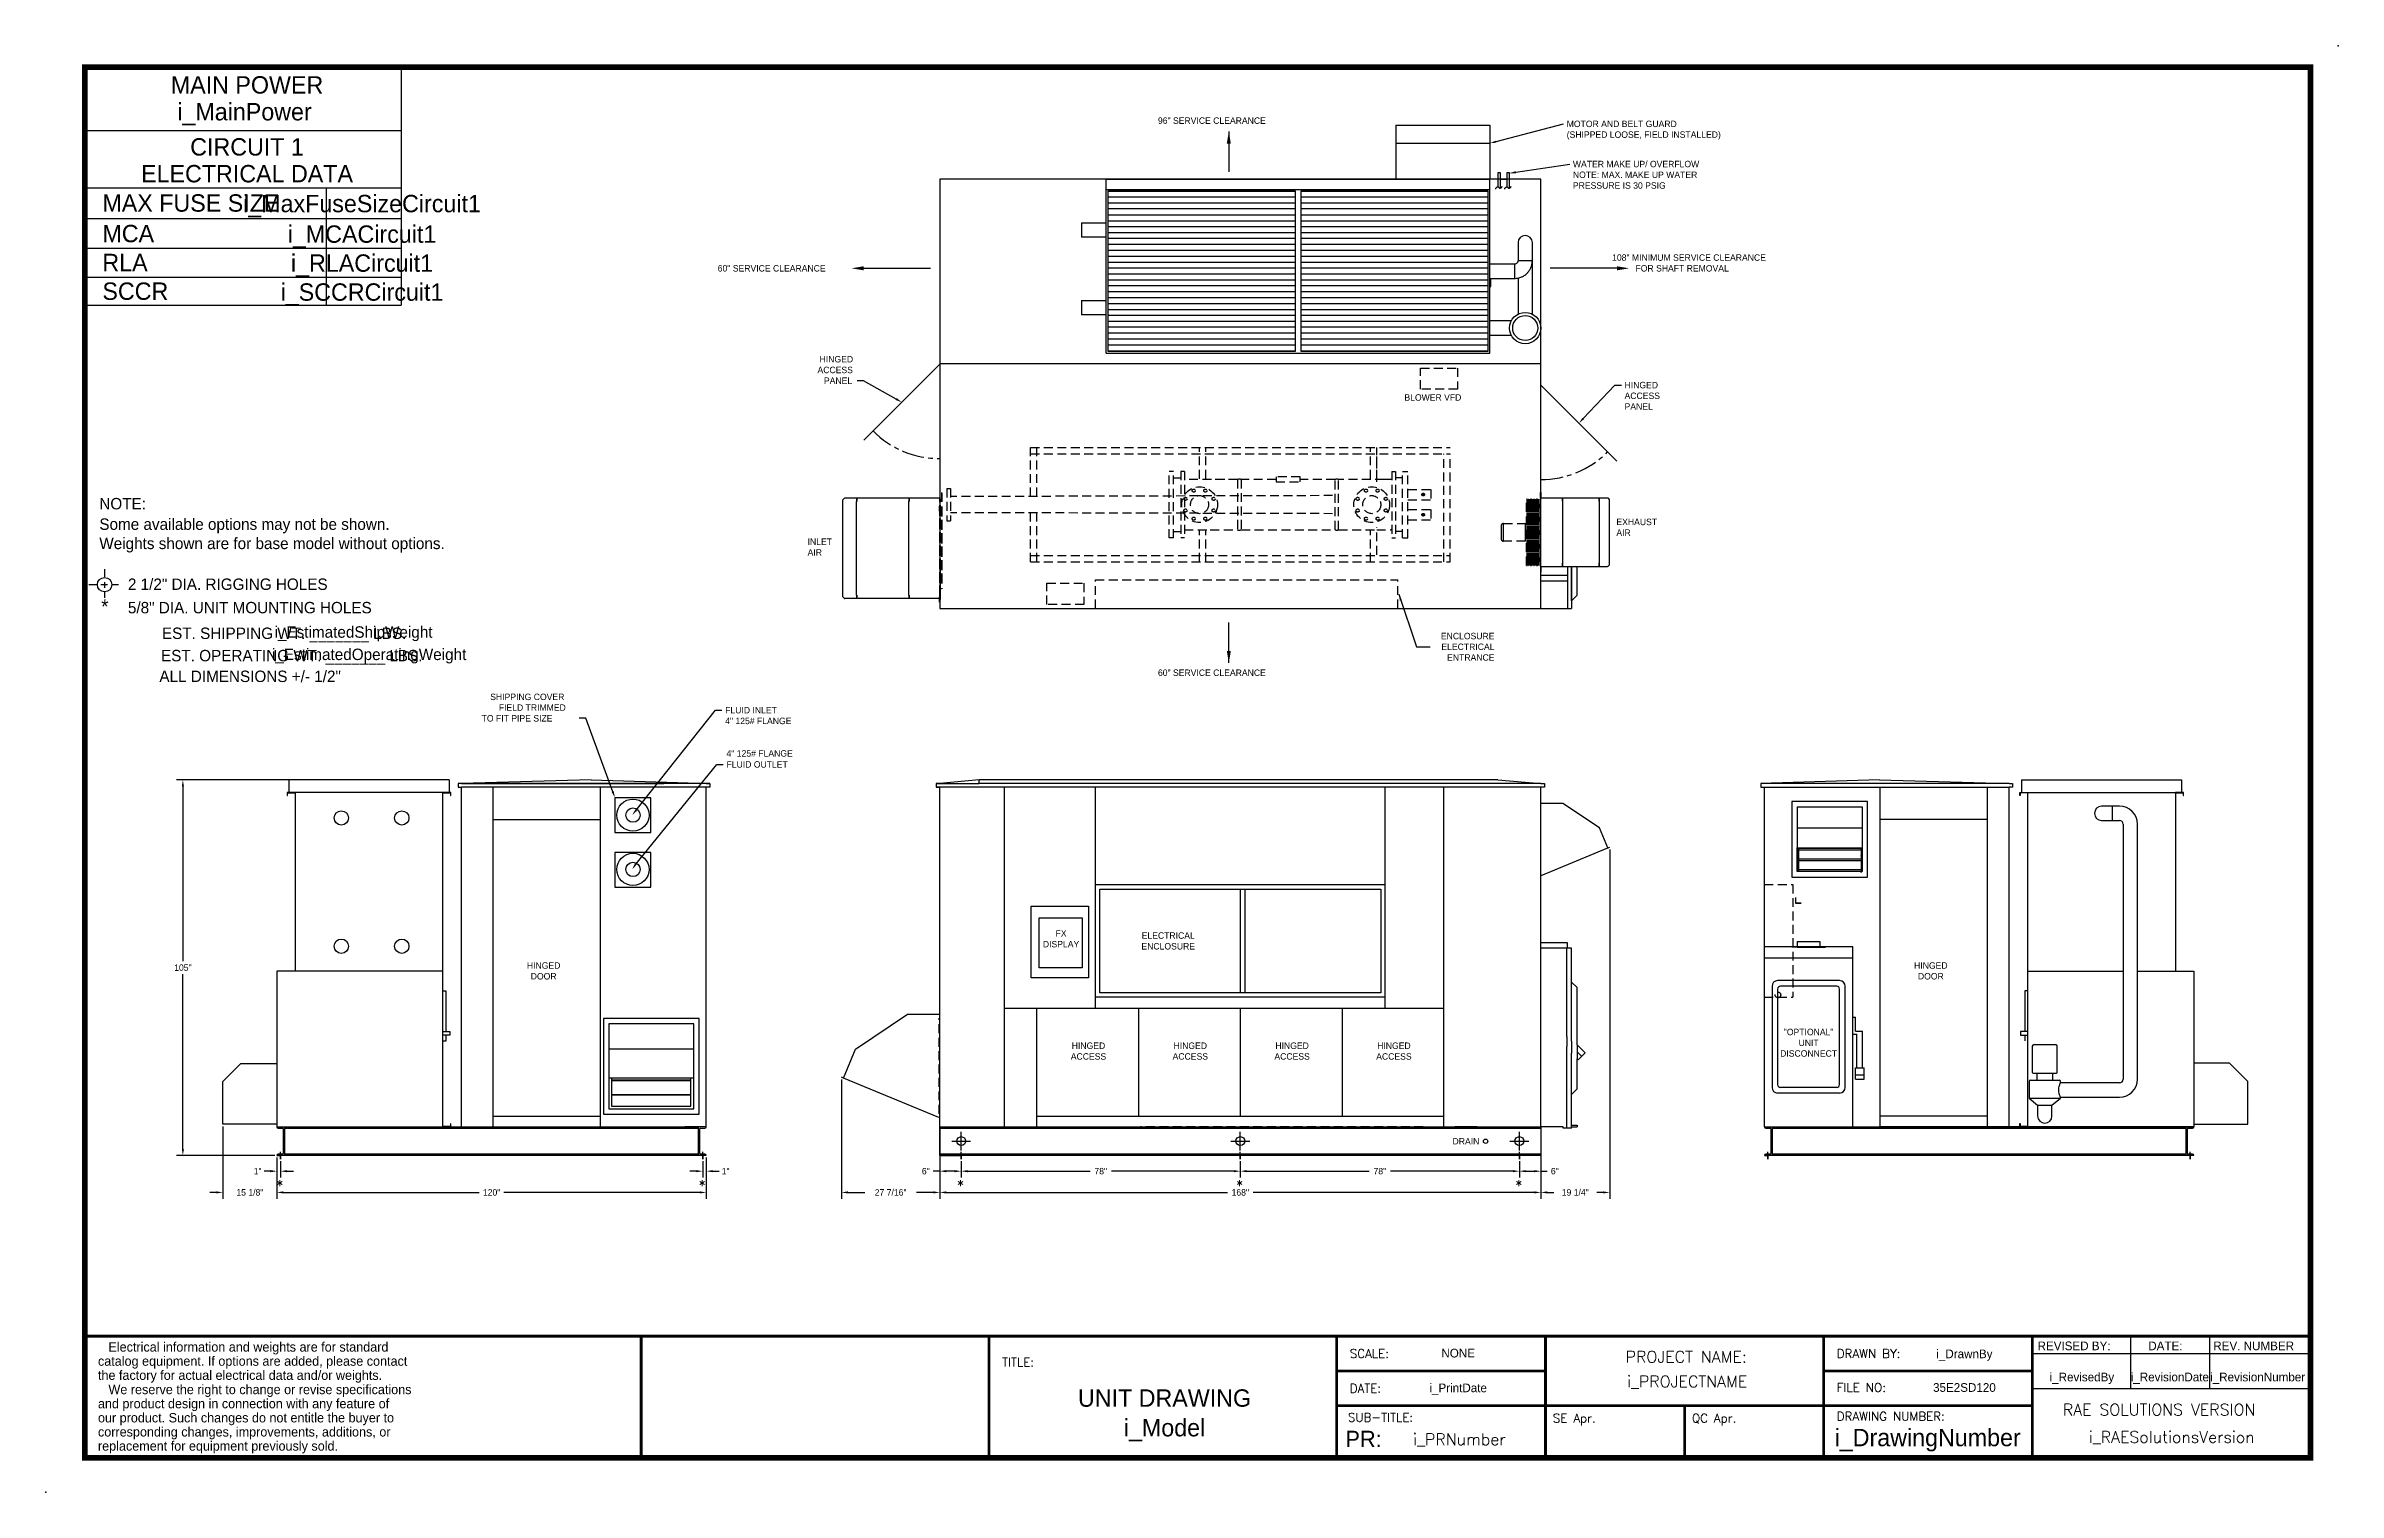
# Model space of a CAD drawing. Header units: inches. Extents: x -268 to 373, y -127 to 277.
import ezdxf
from ezdxf.enums import TextEntityAlignment as Align

# ---------------------------------------------------------------- set-up
doc = ezdxf.new("R2010")
doc.units = ezdxf.units.IN
doc.header["$MEASUREMENT"] = 0
doc.linetypes.add('CENTER', pattern=[2, 1.25, -0.25, 0.25, -0.25])
doc.linetypes.add('HIDDEN', pattern=[0.375, 0.25, -0.125])
doc.layers.get('0').update_dxf_attribs({"color": 10})
doc.layers.get('Defpoints').update_dxf_attribs({"color": 10})
doc.layers.add('C1E', color=1, linetype='Continuous')
doc.styles.add('ROMANS', font='romans.shx', dxfattribs={"height": 0.125})
doc.styles.add('SIMPLEX', font='SIMPLEX')
doc.dimstyles.get("Standard").update_dxf_attribs({"dimscale": 10, "dimtxt": 0.18, "dimasz": 0.18, "dimexe": 0.18, "dimexo": 0.0625, "dimgap": 0.09, "dimtad": 0, "dimtih": 1, "dimtoh": 1, "dimdec": 4, "dimzin": 0, "dimdsep": 46, "dimlunit": 5, "dimtxsty": 'Standard', "dimcen": -0.2, "dimadec": 0, "dimazin": 0, "dimtfac": 1, "dimtdec": 4, "dimtofl": 0, "dimtmove": 0, "dimatfit": 3, "dimfxl": 1, "dimfrac": 2, "dimtolj": 1, "dimtzin": 0, "dimarcsym": 0})

msp = doc.modelspace()

# ---------------------------------------------------------------- texts
at = {"color": 1}
for s, p in [('96" SERVICE CLEARANCE', (43.27267, 255.35123)), ('MOTOR AND BELT GUARD', (157.5155, 254.44526)), ('(SHIPPED LOOSE, FIELD INSTALLED)', (157.5155, 251.44526)), ('WATER MAKE UP/ OVERFLOW', (159.24369, 243.21494)), ('NOTE: MAX. MAKE UP WATER', (159.24369, 240.21494)), ('PRESSURE IS 30 PSIG', (159.24369, 237.21494)), ('108" MINIMUM SERVICE CLEARANCE', (170.20287, 217.06465)), ('60" SERVICE CLEARANCE', (-79.75441, 214.06465)), ('FOR SHAFT REMOVAL', (176.73412, 214.06465)), ('ACCESS', (-51.88296, 185.64447)), ('HINGED', (-51.28296, 188.64447)), ('PANEL', (-50.08296, 182.64447)), ('BLOWER VFD', (112.14974, 177.95635)), ('ACCESS', (173.68254, 178.42147)), ('HINGED', (173.68254, 181.42147)), ('PANEL', (173.68254, 175.42147)), ('60" SERVICE CLEARANCE', (43.27267, 100.99865)), ('TO FIT PIPE SIZE', (-145.74959, 88.24378)), ('SHIPPING COVER', (-143.34959, 94.24378)), ('FIELD TRIMMED', (-140.94959, 91.24378)), ('FLUID INLET', (-77.68012, 90.51622)), ('4" 125# FLANGE', (-77.68012, 87.51622)), ('4" 125# FLANGE', (-77.30422, 78.43343)), ('FLUID OUTLET', (-77.30422, 75.35823))]:
    msp.add_text(s, height=1.8, dxfattribs=at).set_placement(p)
at = {"lineweight": 30}
for s, height, p in [('NOTE:', 3.19127, (-252.59541, 147.56375)), ('Some available options may not be shown.', 3.1912704, (-252.59541, 141.83588)), ('Weights shown are for base model without options.', 3.1912704, (-252.59541, 136.45515)), ('2 1/2" DIA. RIGGING HOLES', 3.1912704, (-244.60614, 125.04474)), ('5/8" DIA. UNIT MOUNTING HOLES', 3.1912704, (-244.60614, 118.49898)), ('catalog equipment. If options are added, please contact', 2.63169, (-252.9809, -91.86972)), ('   Electrical information and weights are for standard', 2.63169, (-252.9809, -87.92218)), ('REVISED BY:', 2.43, (289.10806, -87.5214)), ('DATE:', 2.43, (320.05242, -87.5214)), ('REV. NUMBER', 2.43, (338.2243, -87.5214)), ('the factory for actual electrical data and/or weights.', 2.63169, (-252.9809, -95.81725)), ('and product design in connection with any feature of', 2.63169, (-252.9809, -103.7621)), ('   We reserve the right to change or revise specifications', 2.63169, (-252.9809, -99.81457)), ('our product. Such changes do not entitle the buyer to', 2.63169, (-252.9809, -107.70964)), ('corresponding changes, improvements, additions, or ', 2.63169, (-252.9809, -111.65717)), ('replacement for equipment previously sold.', 2.63169, (-252.9809, -115.60471))]:
    msp.add_text(s, height=height, dxfattribs=at).set_placement(p)
for s, height, p in [('*', 3.92745, (-251.04587, 118.44372)), ('EST. SHIPPING WT. _______ LBS.', 3.1912704, (-200.94708, 111.32762)), ('i_EstimatedShipWeight', 3.1949329, (-181.55038, 111.67624)), ('ALL DIMENSIONS +/- 1/2"', 3.1912704, (-210.44824, 99.29368)), ('EST. OPERATING WT. _______ LBS.', 3.1912704, (-198.82804, 105.08529)), ('i_EstimatedOperatingWeight', 3.1912704, (-177.18373, 105.4339)), ('NONE', 2.43, (127.17926, -89.55057)), ('i_DrawnBy', 2.43, (268.66569, -89.75902)), ('i_RevisedBy', 2.43, (301.49195, -96.23464)), ('i_RevisionDate', 2.43, (326.07858, -96.23464)), ('i_RevisionNumber', 2.43, (350.61795, -96.23464)), ('UNIT DRAWING', 4.86, (45.10872, -103.32917)), ('i_PrintDate', 2.43, (127.17926, -99.27057)), ('35E2SD120', 2.43, (268.66569, -99.1607)), ('i_Model', 4.86, (45.10872, -111.61232)), ('i_DrawingNumber', 4.86, (258.40064, -114.3722))]:
    msp.add_text(s, height=height, dxfattribs=at).set_placement(p, align=Align.CENTER)
at = {"color": 1, "style": 'ROMANS'}
for p in [(-203.16789, -42.92629), (-85.16789, -42.92629), (-12.92476, -42.92629), (65.07524, -42.92629), (143.07524, -42.92629)]:
    msp.add_text('*', height=2.99066, dxfattribs=at).set_placement(p)
at = {"lineweight": 30, "style": 'SIMPLEX'}
for s, height, p in [('TITLE:', 2.43, (-0.30555, -92.10895)), ('SCALE:', 2.43, (96.89445, -89.67895)), ('DRAWN BY:', 2.43, (232.97445, -89.67895)), ('DATE:', 2.43, (96.89445, -99.39895)), ('FILE NO:', 2.43, (232.97445, -99.16402)), ('SUB-TITLE:', 2.43, (96.36788, -107.51545)), ('SE Apr.', 2.43, (153.6356, -107.74128)), ('QC Apr.', 2.43, (192.5156, -107.74128)), ('DRAWING NUMBER:', 2.43, (232.97445, -107.22038)), ('RAE SOLUTIONS VERSION', 3.22704, (296.16877, -105.75101))]:
    msp.add_text(s, height=height, dxfattribs=at).set_placement(p)
for s, p in [('PROJECT NAME:', (190.93754, -90.97474)), ('i_PROJECTNAME', (191.18292, -97.88195)), ('i_PRNumber', (127.52011, -114.04375)), ('i_RAESolutionsVersion', (326.60966, -113.41877))]:
    msp.add_text(s, height=3.22704, dxfattribs=at).set_placement(p, align=Align.CENTER)
at = {"lineweight": 30}
msp.add_text('PR:', height=4.55625, dxfattribs=at).set_placement((105.81497, -114.60523), align=Align.RIGHT)
at = {"color": 1, "ltscale": 5, "char_height": 1.8}
for s, insert, attachment_point in [('EXHAUST\\PAIR', (171.40065, 144.95547), 1), ('INLET\\PAIR', (-54.6424, 139.42558), 1), ('ENCLOSURE\\PELECTRICAL\\PENTRANCE', (137.33032, 105.22377), 9), ('FX\\PDISPLAY', (16.19249, 27.49352), 5), ('ELECTRICAL\\PENCLOSURE', (46.14179, 26.89659), 5), ('HINGED\\PDOOR', (-128.41473, 18.51783), 5), ('HINGED\\PDOOR', (259.28294, 18.51783), 5), ('"OPTIONAL"\\PUNIT\\PDISCONNECT', (225.12138, 2.34589), 2), ('HINGED\\PACCESS', (23.86073, -3.89879), 5), ('HINGED\\PACCESS', (52.31338, -3.89879), 5), ('HINGED\\PACCESS', (80.76603, -3.89879), 5), ('HINGED\\PACCESS', (109.21868, -3.89879), 5), ('DRAIN', (133.0887, -30.0035), 9), ('\\A1;1"', (-208.35771, -37.46802), 5), ('\\A1;1"', (-77.55771, -37.46802), 5), ('\\A1;6"', (-21.61458, -37.46802), 5), ('\\A1;78"', (27.28542, -37.46802), 5), ('\\A1;78"', (105.28542, -37.46802), 5), ('\\A1;6"', (154.18542, -37.46802), 5), ('\\A1;15 1/8"', (-210.52021, -43.40749), 5), ('\\A1;120"', (-142.95771, -43.40749), 5), ('\\A1;168"', (66.28542, -43.40749), 5)]:
    msp.add_mtext(s, dxfattribs=dict(at, insert=insert, attachment_point=attachment_point))
at = {"layer": 'C1E', "lineweight": 30}
for s, p in [('MAIN POWER', (-211.31109, 263.80934)), ('i_MainPower', (-212.0207, 256.31818)), ('CIRCUIT 1', (-211.31109, 246.48514)), ('ELECTRICAL DATA', (-211.31109, 238.99399)), ('i_MaxFuseSizeCircuit1', (-179.17854, 230.62987)), ('i_MCACircuit1', (-179.17854, 222.09405)), ('i_RLACircuit1', (-179.17854, 213.99405)), ('i_SCCRCircuit1', (-179.17854, 205.89405))]:
    msp.add_text(s, height=4.86, dxfattribs=at).set_placement(p, align=Align.CENTER)
for s, p in [('MAX FUSE SIZE', (-251.73749, 230.79376)), ('MCA', (-251.73749, 222.25794)), ('RLA', (-251.73749, 214.15794)), ('SCCR', (-251.73749, 206.14229))]:
    msp.add_text(s, height=4.86, dxfattribs=at).set_placement(p)

# ---------------------------------------------------------------- blocks, each defined once
blk = doc.blocks.new('*D17')
at = {"color": 0, "lineweight": -2, "ltscale": 5}
for p, q in [((-177.85, 71.92), (-231.04, 71.92)), ((-229.24, 70.12), (-229.24, 21.23)), ((-229.24, -31.26), (-229.24, 17.63)), ((-203.58, -33.06), (-231.04, -33.06))]:
    blk.add_line(p, q, dxfattribs=at)
at = {"color": 0, "ltscale": 5}
for points in [[(-229.54, 70.12), (-228.94, 70.12), (-229.24, 71.92)], [(-229.54, -31.26), (-228.94, -31.26), (-229.24, -33.06)]]:
    blk.add_solid(points, dxfattribs=at)
at = {"layer": 'Defpoints', "color": 0, "ltscale": 5}
for p in [(-229.24, 71.92), (-177.22, 71.92), (-202.96, -33.06)]:
    blk.add_point(p, dxfattribs=at)
at = {"color": 0, "ltscale": 5, "insert": (-229.24, 19.43), "char_height": 1.8, "attachment_point": 5}
blk.add_mtext('\\A1;105"', dxfattribs=at)
blk = doc.blocks.new('*D18')
at = {"color": 0, "lineweight": -2, "ltscale": 5}
for p, q in [((-45.16, -11.84), (-45.16, -45.21)), ((-17.71, -25.69), (-17.71, -45.21)), ((-43.36, -43.41), (-38.64, -43.41)), ((-19.51, -43.41), (-24.24, -43.41))]:
    blk.add_line(p, q, dxfattribs=at)
at = {"color": 0, "ltscale": 5}
for points in [[(-43.36, -43.11), (-43.36, -43.71), (-45.16, -43.41)], [(-19.51, -43.11), (-19.51, -43.71), (-17.71, -43.41)]]:
    blk.add_solid(points, dxfattribs=at)
at = {"layer": 'Defpoints', "color": 0, "ltscale": 5}
for p in [(-45.16, -11.21), (-17.71, -25.06), (-17.71, -43.41)]:
    blk.add_point(p, dxfattribs=at)
at = {"color": 0, "ltscale": 5, "insert": (-31.44, -43.41), "char_height": 1.8, "attachment_point": 5}
blk.add_mtext('\\A1;27 7/16"', dxfattribs=at)
blk = doc.blocks.new('*D19')
at = {"color": 0, "lineweight": -2, "ltscale": 5}
for p, q in [((169.52, 52.5), (169.52, -45.21)), ((150.29, -26.06), (150.29, -45.21)), ((152.09, -43.41), (153.9, -43.41)), ((167.72, -43.41), (165.9, -43.41))]:
    blk.add_line(p, q, dxfattribs=at)
at = {"color": 0, "ltscale": 5}
for points in [[(152.09, -43.11), (152.09, -43.71), (150.29, -43.41)], [(167.72, -43.11), (167.72, -43.71), (169.52, -43.41)]]:
    blk.add_solid(points, dxfattribs=at)
at = {"layer": 'Defpoints', "color": 0, "ltscale": 5}
for p in [(169.52, 53.12), (150.29, -25.44), (150.29, -43.41)]:
    blk.add_point(p, dxfattribs=at)
at = {"color": 0, "ltscale": 5, "insert": (159.9, -43.41), "char_height": 1.8, "attachment_point": 5}
blk.add_mtext('\\A1;19 1/4"', dxfattribs=at)

# ---------------------------------------------------------------- dimensions: what is measured, and where the dimension line sits
at = {"ltscale": 5}
dim = msp.add_linear_dim(base=(-229.23838, 71.91958), p1=(-202.95771, -33.06442), p2=(-177.22371, 71.91958), angle=90, dimstyle='Standard', override={"dimpost": '"'}, dxfattribs=at)
dim.commit()
dim.dimension.update_dxf_attribs({"geometry": '*D17', "text_midpoint": (-229.23838, 19.42758), "dimtype": 160})
for base, p1, p2, picture, middle in [((150.28542, -43.40749), (169.51842, 53.1229), (150.28542, -25.43942), '*D19', (159.90192, -43.40749)), ((-17.714581, -43.407488), (-45.156527, -11.211259), (-17.714581, -25.06442), '*D18', (-31.435554, -43.407488))]:
    dim = msp.add_linear_dim(base=base, p1=p1, p2=p2, dimstyle='Standard', override={"dimpost": '"'}, dxfattribs=at)
    dim.commit()
    dim.dimension.update_dxf_attribs({"geometry": picture, "text_midpoint": middle})

# ---------------------------------------------------------------- linework, layer by layer
at = {"color": 1, "ltscale": 5}
for p, q in [((63.07601, 253.18185), (63.07601, 241.89941)), ((150.28542, 239.88596), (-17.71458, 239.88596)), ((-17.71458, 239.88596), (-17.71458, 119.88596)), ((138.96434, 241.66457), (138.23276, 241.66457)), ((138.23276, 241.66457), (138.23276, 237.73298)), ((138.96434, 237.36658), (138.96434, 241.66457)), ((138.96434, 239.88596), (140.75712, 239.88596)), ((141.48869, 241.66457), (140.75712, 241.66457)), ((140.75712, 241.66457), (140.75712, 237.73298)), ((141.48869, 237.36658), (141.48869, 241.66457)), ((150.28542, 119.88596), (150.28542, 239.88596)), ((-40.59106, 214.96465), (-20.31737, 214.96465)), ((173.1619, 214.96465), (152.88821, 214.96465)), ((-17.71458, 188.12985), (-38.92778, 166.91664)), ((150.28542, 188.26096), (-17.71458, 188.26096)), ((150.28542, 182.26096), (171.49862, 161.04776)), ((-44.78153, 150.24105), (-44.37825, 150.67755)), ((-44.78153, 123.11405), (-44.78153, 150.24105)), ((-44.37825, 150.67755), (-44.32143, 150.67755)), ((-17.59058, 150.74005), (-44.26277, 150.74005)), ((-40.95322, 123.61505), (-40.95322, 149.74005)), ((-40.95285, 123.61505), (-40.95285, 149.74005)), ((-40.90434, 150.67655), (-40.90434, 149.74005)), ((-40.90398, 150.67655), (-40.90434, 150.67655)), ((-40.90434, 149.74005), (-40.90398, 149.74005)), ((-40.90398, 149.74005), (-40.90398, 150.67655)), ((-26.32439, 123.61505), (-26.32439, 149.74005)), ((-26.32383, 123.61505), (-26.32383, 149.74005)), ((-26.30603, 150.67655), (-26.30603, 149.74005)), ((-26.30548, 150.67655), (-26.30548, 150.67755)), ((-26.30548, 149.74005), (-26.30548, 150.67655)), ((-17.77808, 147.05285), (-17.77808, 148.49035)), ((-17.71458, 148.49035), (-17.77708, 148.49035)), ((-17.77708, 147.05385), (-17.77708, 148.49035)), ((-17.71458, 151.15348), (-17.71458, 123.02648)), ((-17.71458, 147.05385), (-17.71458, 148.49035)), ((150.22917, 150.8608), (150.22917, 152.2973)), ((150.22917, 152.2973), (150.29167, 152.2973)), ((150.29167, 150.8608), (150.22917, 150.8608)), ((150.22917, 150.8608), (150.22917, 131.4838)), ((150.29167, 150.8608), (150.29167, 152.2973)), ((150.29267, 152.2973), (150.29267, 150.8598)), ((150.29267, 150.8598), (150.29267, 150.7973)), ((150.29267, 150.7973), (168.88091, 150.7973)), ((150.29267, 150.7963), (156.35328, 150.7963)), ((156.35328, 150.7963), (156.35328, 150.7973)), ((156.35328, 149.8598), (156.35328, 150.7963)), ((156.35384, 150.7963), (166.53787, 150.7963)), ((156.35384, 150.7963), (156.35384, 149.8598)), ((156.37164, 149.8598), (156.37164, 132.4848)), ((156.37219, 149.8598), (156.37219, 132.4848)), ((166.53787, 149.8598), (166.53787, 150.7963)), ((166.53787, 150.7963), (166.53824, 150.7963)), ((166.53824, 149.8598), (166.53787, 149.8598)), ((166.53824, 150.7963), (168.88184, 150.7963)), ((166.53824, 150.7963), (166.53824, 149.8598)), ((166.58674, 149.8598), (166.58674, 132.4848)), ((166.58711, 149.8598), (166.58711, 132.4848)), ((168.88184, 150.7963), (168.93958, 150.7963)), ((168.93957, 150.7973), (168.9964, 150.7973)), ((168.9964, 150.7973), (169.39967, 150.3608)), ((169.39967, 150.3608), (169.39967, 131.9838)), ((-17.77808, 147.05285), (-17.77808, 146.99035)), ((-17.77708, 147.05385), (-17.71458, 147.05385)), ((-17.52708, 122.40218), (-17.52708, 132.40218)), ((-17.52708, 122.40218), (-17.52708, 132.40218)), ((-17.52708, 122.40218), (-17.52708, 132.40218)), ((150.29167, 131.4838), (150.22917, 131.4838)), ((150.22917, 131.4838), (150.22917, 130.0473)), ((150.22917, 130.0473), (150.29167, 130.0473)), ((150.29167, 131.4838), (150.29167, 130.0473)), ((150.29267, 131.5483), (156.35328, 131.5483)), ((150.29267, 131.4848), (150.29267, 131.5473)), ((150.29267, 131.5473), (168.88091, 131.5473)), ((150.29267, 131.4848), (150.29267, 130.0473)), ((156.35328, 132.4848), (156.35328, 131.5483)), ((156.35328, 131.5483), (156.35328, 131.5473)), ((156.35384, 131.5483), (156.35384, 132.4848)), ((156.35384, 131.5483), (166.53787, 131.5483)), ((166.53787, 132.4848), (166.53787, 131.5483)), ((166.53824, 132.4848), (166.53787, 132.4848)), ((166.53787, 131.5483), (166.53824, 131.5483)), ((166.53824, 131.5483), (166.53824, 132.4848)), ((166.53824, 131.5483), (168.88184, 131.5483)), ((168.88184, 131.5483), (168.93958, 131.5483)), ((168.9964, 131.5473), (168.93957, 131.5473)), ((169.39967, 131.9838), (168.9964, 131.5473)), ((-44.37825, 122.67755), (-44.78153, 123.11405)), ((-44.32143, 122.67755), (-44.37825, 122.67755)), ((-44.26369, 122.67855), (-44.32143, 122.67855)), ((-44.26277, 122.61505), (-44.26277, 122.67755)), ((-17.59058, 122.61505), (-44.26277, 122.61505)), ((-40.90434, 122.67855), (-40.90434, 123.61505)), ((-40.90434, 123.61505), (-40.90398, 123.61505)), ((-40.90398, 122.67855), (-40.90434, 122.67855)), ((-40.90398, 123.61505), (-40.90398, 122.67855)), ((-26.30603, 122.67855), (-26.30603, 123.61505)), ((-26.30548, 123.61505), (-26.30548, 122.67855)), ((-26.30548, 122.67855), (-26.30548, 122.67755)), ((-17.77808, 123.02748), (-17.77808, 123.08998)), ((-17.77808, 121.58998), (-17.77808, 123.02748)), ((-17.77708, 123.02648), (-17.71458, 123.02648)), ((-17.77708, 123.02648), (-17.77708, 121.58998)), ((-17.71458, 123.02648), (-17.71458, 121.58998)), ((-17.71458, 121.58998), (-17.77708, 121.58998)), ((-17.71458, 119.88596), (150.28542, 119.88596)), ((63.07601, 104.61925), (63.07601, 115.90169)), ((-151.33271, 70.93558), (-152.33271, 70.93558)), ((-152.33271, 70.93558), (-152.33271, 69.93558)), ((-115.14521, 71.93558), (-151.33271, 70.93558)), ((-151.33271, 70.93558), (-94.80337, 70.93558)), ((-81.95771, 70.93558), (-151.33271, 70.93558)), ((-115.14521, 71.93558), (-81.95771, 70.93558)), ((-82.95771, 70.93558), (-81.95771, 70.93558)), ((-81.95771, 70.93558), (-81.95771, 69.93558)), ((-17.71458, 70.93558), (-18.71458, 70.93558)), ((-18.71458, 70.93558), (-18.71458, 69.93558)), ((-18.71458, 70.93558), (-6.71458, 70.93558)), ((-6.71458, 71.93558), (-17.71458, 70.93558)), ((-6.71458, 70.93558), (-6.71458, 71.93558)), ((138.28542, 71.93558), (-6.71458, 71.93558)), ((138.28542, 70.93558), (-6.71458, 70.93558)), ((138.28542, 71.93558), (150.28542, 70.93558)), ((150.28542, 70.93558), (138.28542, 70.93558)), ((150.28542, 70.93558), (151.28542, 70.93558)), ((151.28542, 70.93558), (151.28542, 69.93558)), ((244.94436, 71.93558), (211.75686, 70.93558)), ((281.13186, 70.93558), (211.75686, 70.93558)), ((212.75686, 70.93558), (211.75686, 70.93558)), ((211.75686, 70.93558), (211.75686, 69.93558)), ((244.94436, 71.93558), (281.13186, 70.93558)), ((281.13186, 70.93558), (282.13186, 70.93558)), ((282.13186, 70.93558), (282.13186, 69.93558)), ((-152.33271, 69.93558), (-151.33271, 69.93558)), ((-151.33271, -25.06442), (-151.33271, 69.93558)), ((-151.33271, -25.06442), (-151.33271, 69.93558)), ((-81.95771, 69.93558), (-151.33271, 69.93558)), ((-142.50007, -25.06442), (-142.50007, 69.93558)), ((-112.50007, -25.06442), (-112.50007, 69.93558)), ((-98.4693, 66.92746), (-108.48557, 66.92746)), ((-108.48557, 66.92746), (-108.48557, 57.20832)), ((-98.4693, 57.20832), (-98.4693, 66.92746)), ((-82.95771, -25.06442), (-82.95771, 69.93558)), ((-18.71458, 69.93558), (-17.71458, 69.93558)), ((151.28542, 69.93558), (-18.71458, 69.93558)), ((-17.71458, -25.06442), (-17.71458, 69.93558)), ((0.33816, -25.06442), (0.33816, 69.93558)), ((0.33816, -25.06442), (0.33816, 69.93558)), ((25.78542, 8.14659), (25.78542, 69.93558)), ((106.78542, 8.14659), (106.78542, 69.93558)), ((123.19072, -25.06442), (123.19072, 69.93558)), ((123.19072, -25.06442), (123.19072, 69.93558)), ((150.28542, -25.06442), (150.28542, 69.93558)), ((156.47203, 65.36871), (150.41142, 65.36871)), ((166.65606, 58.56396), (156.47203, 65.36871)), ((211.75686, 69.93558), (212.75686, 69.93558)), ((211.75686, 69.93558), (281.13186, 69.93558)), ((212.75686, -25.06442), (212.75686, 69.93558)), ((245.13186, -25.06442), (245.13186, 69.93558)), ((275.13186, -25.06442), (275.13186, 69.93558)), ((281.13186, -25.06442), (281.13186, 69.93558)), ((282.13186, 69.93558), (281.13186, 69.93558)), ((-142.50007, 60.81058), (-112.50007, 60.81058)), ((168.99966, 52.90602), (166.65606, 58.56396)), ((275.13186, 60.81058), (245.13186, 60.81058)), ((-108.48557, 57.20832), (-98.4693, 57.20832)), ((-98.4693, 51.66503), (-108.48557, 51.66503)), ((-108.48557, 51.66503), (-108.48557, 41.94589)), ((-98.4693, 41.94589), (-98.4693, 51.66503)), ((150.34792, 45.18021), (168.99966, 52.90602)), ((169.11515, 52.95585), (169.51842, 53.1229)), ((-108.48557, 41.94589), (-98.4693, 41.94589)), ((25.78542, 42.64659), (106.78542, 42.64659)), ((27.03542, 41.39659), (105.53542, 41.39659)), ((27.03542, 12.39659), (27.03542, 41.39659)), ((66.28542, 41.39659), (66.28542, 12.39659)), ((67.53542, 41.39659), (67.53542, 12.39659)), ((105.62373, 12.39659), (105.62373, 41.39659)), ((-41.27842, -3.31795), (-26.68048, 6.43608)), ((-26.68048, 6.43608), (-17.96558, 6.43608)), ((9.38012, 8.14659), (123.19072, 8.14659)), ((9.38012, -25.06442), (9.38012, 8.14659)), ((9.38012, 8.14659), (123.19072, 8.14659)), ((9.38012, -25.06442), (9.38012, 8.14659)), ((106.78542, 11.14659), (25.78542, 11.14659)), ((105.53542, 12.39659), (27.03542, 12.39659)), ((-44.63777, -11.42814), (-41.27842, -3.31795)), ((-44.75325, -11.3783), (-45.15653, -11.21126)), ((-44.69643, -11.40384), (-44.63777, -11.42814)), ((-17.96558, -22.47612), (-44.63777, -11.42814)), ((-218.08271, -24.93942), (-218.08271, -45.20749)), ((-202.95771, -25.06442), (-85.20771, -25.06442)), ((-202.95771, -25.06442), (-202.95771, -25.06442)), ((-202.58271, -25.43942), (-201.45771, -25.43942)), ((-200.70771, -33.06442), (-200.70771, -25.06442)), ((-200.70771, -25.43942), (-85.20771, -25.43942)), ((-154.33271, -25.06442), (-151.33271, -25.06442)), ((-151.33271, -25.06442), (-145.33271, -25.06442)), ((-142.50007, -22.06442), (-112.50007, -22.06442)), ((-82.95771, -25.06442), (-88.95771, -25.06442)), ((-85.20771, -25.06442), (-85.20771, -33.06442)), ((-84.45771, -25.43942), (-83.33271, -25.43942)), ((-82.95771, -25.06442), (-82.95771, -25.06442)), ((-17.71458, -25.06442), (150.28542, -25.06442)), ((-17.71458, -33.06442), (-17.71458, -25.06442)), ((-17.71458, -25.43942), (150.28542, -25.43942)), ((9.38012, -22.06442), (123.19072, -22.06442)), ((9.38012, -22.06442), (123.19072, -22.06442)), ((150.28542, -25.06442), (150.28542, -33.06442)), ((212.75686, -25.06442), (212.75686, -25.06442)), ((212.75686, -25.06442), (332.75686, -25.06442)), ((213.13186, -25.43942), (214.25686, -25.43942)), ((215.00686, -33.06442), (215.00686, -25.06442)), ((215.00686, -25.43942), (330.50686, -25.43942)), ((275.13186, -22.06442), (245.13186, -22.06442)), ((275.13186, -25.06442), (245.13186, -25.06442)), ((281.13186, -25.06442), (275.13186, -25.06442)), ((284.13186, -25.06442), (281.13186, -25.06442)), ((284.13186, -25.06442), (281.13186, -25.06442)), ((330.50686, -25.06442), (330.50686, -33.06442)), ((331.25686, -25.43942), (332.38186, -25.43942)), ((332.75686, -25.06442), (332.75686, -25.06442)), ((-201.08271, -32.31442), (-201.08271, -25.81442)), ((-84.83271, -25.81442), (-84.83271, -32.31442)), ((214.63186, -32.31442), (214.63186, -25.81442)), ((330.88186, -25.81442), (330.88186, -32.31442)), ((-204.75771, -37.46802), (-206.55771, -37.46802)), ((-82.95771, -33.06442), (-202.95771, -33.06442)), ((-202.95771, -33.06442), (-202.95771, -33.06442)), ((-202.95771, -33.06442), (-201.95771, -33.06442)), ((-202.95771, -33.68942), (-202.95771, -39.26802)), ((-202.95771, -34.31442), (-202.95771, -45.20749)), ((-202.95771, -34.31442), (-202.95771, -45.20749)), ((-201.45771, -32.68942), (-202.58271, -32.68942)), ((-201.95771, -34.06442), (-201.95771, -32.06442)), ((-201.95771, -33.06442), (-201.95771, -34.06442)), ((-201.95771, -34.68942), (-201.95771, -39.26802)), ((-85.20771, -32.68942), (-200.70771, -32.68942)), ((-200.15771, -37.46802), (-198.35771, -37.46802)), ((-85.75771, -37.46802), (-87.55771, -37.46802)), ((-83.33271, -32.68942), (-84.45771, -32.68942)), ((-83.95771, -34.06442), (-83.95771, -32.06442)), ((-82.95771, -33.06442), (-83.95771, -33.06442)), ((-83.95771, -33.06442), (-83.95771, -34.06442)), ((-83.95771, -34.68942), (-83.95771, -39.26802)), ((-82.95771, -33.06442), (-82.95771, -33.06442)), ((-82.95771, -33.68942), (-82.95771, -39.26802)), ((-82.95771, -34.31442), (-82.95771, -45.20749)), ((-81.15771, -37.46802), (-79.35771, -37.46802)), ((-17.71458, -37.46802), (-19.51458, -37.46802)), ((150.28542, -32.68942), (-17.71458, -32.68942)), ((150.28542, -33.06442), (-17.71458, -33.06442)), ((-17.71458, -33.06442), (-11.71458, -33.06442)), ((-17.71458, -33.68942), (-17.71458, -39.26802)), ((-17.71458, -34.31442), (-17.71458, -45.20749)), ((-13.51458, -37.46802), (-15.91458, -37.46802)), ((-11.71458, -34.06442), (-11.71458, -32.06442)), ((-11.71458, -33.06442), (-11.71458, -34.06442)), ((-11.71458, -34.68942), (-11.71458, -39.26802)), ((-11.71458, -35.31442), (-11.71458, -39.26802)), ((-9.91458, -37.46802), (24.28542, -37.46802)), ((64.48542, -37.46802), (30.28542, -37.46802)), ((66.28542, -34.06442), (66.28542, -32.06442)), ((66.28542, -33.06442), (66.28542, -34.06442)), ((66.28542, -34.68942), (66.28542, -39.26802)), ((66.28542, -35.31442), (66.28542, -39.26802)), ((68.08542, -37.46802), (102.28542, -37.46802)), ((142.48542, -37.46802), (108.28542, -37.46802)), ((144.28542, -34.06442), (144.28542, -32.06442)), ((150.28542, -33.06442), (144.28542, -33.06442)), ((144.28542, -33.06442), (144.28542, -34.06442)), ((144.28542, -34.68942), (144.28542, -39.26802)), ((144.28542, -35.31442), (144.28542, -39.26802)), ((146.08542, -37.46802), (148.48542, -37.46802)), ((150.28542, -33.68942), (150.28542, -39.26802)), ((150.28542, -34.31442), (150.28542, -45.20749)), ((150.28542, -37.46802), (152.08542, -37.46802)), ((332.75686, -33.06442), (212.75686, -33.06442)), ((212.75686, -33.06442), (212.75686, -33.06442)), ((212.75686, -33.06442), (213.75686, -33.06442)), ((214.25686, -32.68942), (213.13186, -32.68942)), ((213.75686, -34.06442), (213.75686, -32.06442)), ((213.75686, -33.06442), (213.75686, -34.06442)), ((330.50686, -32.68942), (215.00686, -32.68942)), ((332.38186, -32.68942), (331.25686, -32.68942)), ((331.75686, -34.06442), (331.75686, -32.06442)), ((332.75686, -33.06442), (331.75686, -33.06442)), ((331.75686, -33.06442), (331.75686, -34.06442)), ((332.75686, -33.06442), (332.75686, -33.06442)), ((-219.88271, -43.40749), (-221.68271, -43.40749)), ((-201.15771, -43.40749), (-199.35771, -43.40749)), ((-201.15771, -43.40749), (-146.40771, -43.40749)), ((-84.75771, -43.40749), (-139.50771, -43.40749)), ((-15.91458, -43.40749), (62.68542, -43.40749)), ((148.48542, -43.40749), (69.88542, -43.40749))]:
    msp.add_line(p, q, dxfattribs=at)
at = {"color": 1, "linetype": 'Continuous'}
for p, q in [((109.80138, 255.01096), (109.80138, 249.91996)), ((109.80138, 255.01096), (136.05138, 255.01096)), ((109.80138, 249.91996), (136.05138, 249.91996)), ((109.80138, 249.91996), (109.80138, 239.88596)), ((136.05138, 255.01096), (136.05138, 249.91996)), ((136.05138, 249.91996), (136.05138, 239.88596)), ((28.80138, 239.88596), (136.05138, 239.88596)), ((28.80138, 237.01096), (28.80138, 239.88596)), ((136.05138, 237.01096), (136.05138, 239.88596)), ((28.80138, 234.76096), (28.80138, 237.01096)), ((28.80138, 237.01096), (136.05138, 237.01096)), ((28.81738, 234.76096), (28.80138, 234.76096)), ((28.80138, 193.51096), (28.80138, 234.76096)), ((28.81738, 193.51096), (28.81738, 234.76096)), ((81.67638, 236.51096), (29.30138, 236.51096)), ((29.30138, 236.51096), (29.30138, 191.76096)), ((81.67638, 236.44082), (29.32464, 236.44082)), ((81.67638, 234.84082), (29.32464, 234.84082)), ((81.67638, 233.15194), (29.32464, 233.15194)), ((81.67638, 231.55194), (29.32464, 231.55194)), ((81.67638, 191.76096), (81.67638, 236.51096)), ((135.55138, 236.51096), (83.17638, 236.51096)), ((83.17638, 236.51096), (83.17638, 191.76096)), ((135.55138, 236.44082), (83.19964, 236.44082)), ((135.55138, 234.84082), (83.19964, 234.84082)), ((135.55138, 233.15194), (83.19964, 233.15194)), ((135.55138, 231.55194), (83.19964, 231.55194)), ((135.55138, 191.76096), (135.55138, 236.51096)), ((136.03538, 234.76096), (136.05138, 234.76096)), ((136.03538, 193.51096), (136.03538, 234.76096)), ((136.05138, 234.76096), (136.05138, 237.01096)), ((136.05138, 193.51096), (136.05138, 234.76096)), ((21.92638, 227.67726), (21.92638, 223.67718)), ((21.92638, 227.67726), (28.80138, 227.67726)), ((81.67638, 229.86305), (29.32464, 229.86305)), ((81.67638, 228.17416), (29.32464, 228.17416)), ((81.67638, 226.57416), (29.32464, 226.57416)), ((81.67638, 224.88527), (29.32464, 224.88527)), ((135.55138, 229.86305), (83.19964, 229.86305)), ((135.55138, 228.17416), (83.19964, 228.17416)), ((135.55138, 226.57416), (83.19964, 226.57416)), ((135.55138, 224.88527), (83.19964, 224.88527)), ((28.80138, 223.67726), (21.92638, 223.67726)), ((81.67638, 223.28527), (29.32464, 223.28527)), ((81.67638, 221.59638), (29.32464, 221.59638)), ((81.67638, 219.90749), (29.32464, 219.90749)), ((81.67638, 218.30749), (29.32464, 218.30749)), ((135.55138, 223.28527), (83.19964, 223.28527)), ((135.55138, 221.59638), (83.19964, 221.59638)), ((135.55138, 219.90749), (83.19964, 219.90749)), ((135.55138, 218.30749), (83.19964, 218.30749)), ((143.91038, 222.15188), (143.91038, 219.15188)), ((143.91038, 219.15188), (143.91038, 217.15188)), ((147.91038, 219.15188), (147.91038, 222.15188)), ((147.91038, 217.15188), (147.91038, 219.15188)), ((81.67638, 216.6186), (29.32464, 216.6186)), ((81.67638, 215.0186), (29.32464, 215.0186)), ((81.67638, 213.32971), (29.32464, 213.32971)), ((81.67638, 211.64082), (29.32464, 211.64082)), ((135.55138, 216.6186), (83.19964, 216.6186)), ((135.55138, 215.0186), (83.19964, 215.0186)), ((135.55138, 213.32971), (83.19964, 213.32971)), ((135.55138, 211.64082), (83.19964, 211.64082)), ((142.92638, 216.13596), (136.05138, 216.13596)), ((136.05138, 212.13596), (142.92638, 212.13596)), ((136.30138, 211.88596), (136.05138, 211.88596)), ((136.30138, 209.88596), (136.30138, 211.88596)), ((142.92638, 216.13596), (142.92638, 212.13588)), ((143.91038, 217.15188), (147.91046, 217.15188)), ((143.91038, 212.23752), (143.91038, 202.15211)), ((147.91038, 202.15221), (147.91038, 217.15188)), ((21.92638, 205.99438), (21.92638, 201.9943)), ((21.92638, 205.99438), (28.80138, 205.99438)), ((81.67638, 210.04082), (29.32464, 210.04082)), ((81.67638, 208.35194), (29.32464, 208.35194)), ((81.67638, 206.75194), (29.32464, 206.75194)), ((81.67638, 205.06305), (29.32464, 205.06305)), ((135.55138, 210.04082), (83.19964, 210.04082)), ((135.55138, 208.35194), (83.19964, 208.35194)), ((135.55138, 206.75194), (83.19964, 206.75194)), ((135.55138, 205.06305), (83.19964, 205.06305)), ((136.05138, 209.88596), (136.30138, 209.88596)), ((28.80138, 201.99438), (21.92638, 201.99438)), ((81.67638, 203.37416), (29.32464, 203.37416)), ((81.67638, 201.77416), (29.32464, 201.77416)), ((81.67638, 200.08527), (29.32464, 200.08527)), ((135.55138, 203.37416), (83.19964, 203.37416)), ((135.55138, 201.77416), (83.19964, 201.77416)), ((135.55138, 200.08527), (83.19964, 200.08527)), ((142.01932, 200.26096), (136.05138, 200.26096)), ((28.80138, 191.26096), (28.80138, 193.51096)), ((28.81738, 193.51096), (28.80138, 193.51096)), ((81.67638, 198.48527), (29.32464, 198.48527)), ((81.67638, 196.79638), (29.32464, 196.79638)), ((81.67638, 195.10749), (29.32464, 195.10749)), ((81.67638, 193.50749), (29.32464, 193.50749)), ((135.55138, 198.48527), (83.19964, 198.48527)), ((135.55138, 196.79638), (83.19964, 196.79638)), ((135.55138, 195.10749), (83.19964, 195.10749)), ((135.55138, 193.50749), (83.19964, 193.50749)), ((136.03538, 193.51096), (136.05138, 193.51096)), ((136.05138, 196.26096), (142.01932, 196.26096)), ((136.05138, 191.26096), (136.05138, 193.51096)), ((28.80138, 191.26096), (136.05138, 191.26096)), ((29.30138, 191.76096), (81.67638, 191.76096)), ((81.67638, 191.8186), (29.32464, 191.8186)), ((83.17638, 191.76096), (135.55138, 191.76096)), ((135.55138, 191.8186), (83.19964, 191.8186)), ((-154.84871, 71.91958), (-199.59871, 71.91958)), ((-199.59871, 71.91958), (-199.59871, 68.41958)), ((-154.84871, 71.91958), (-154.84871, 68.41958)), ((284.63186, 71.95158), (329.38186, 71.95158)), ((284.63186, 71.95158), (284.63186, 68.45158)), ((329.38186, 71.95158), (329.38186, 68.45158)), ((-200.09871, 68.41958), (-200.09871, 67.53958)), ((-197.84871, 68.41958), (-200.09871, 68.41958)), ((-200.09871, 67.53958), (-199.97371, 67.53958)), ((-199.97371, 68.29458), (-197.84871, 68.29458)), ((-199.97371, 67.53958), (-199.97371, 68.29458)), ((-197.84871, 68.41958), (-197.84871, 68.40358)), ((-156.59871, 68.41958), (-197.84871, 68.41958)), ((-197.84871, 68.40358), (-197.84871, 18.43558)), ((-156.59871, 68.40358), (-197.84871, 68.40358)), ((-154.34871, 68.41958), (-156.59871, 68.41958)), ((-156.59871, 68.41958), (-156.59871, 68.40358)), ((-156.59871, 18.43558), (-156.59871, 68.40358)), ((-156.59871, 68.29458), (-154.47371, 68.29458)), ((-154.47371, 68.29458), (-154.47371, 67.53958)), ((-154.47371, 67.53958), (-154.34871, 67.53958)), ((-154.34871, 67.53958), (-154.34871, 68.41958)), ((241.57789, 65.89946), (220.45289, 65.89946)), ((220.45289, 65.89946), (220.45289, 44.77446)), ((221.95289, 64.39946), (240.07789, 64.39946)), ((241.57789, 44.77446), (241.57789, 65.89946)), ((284.13186, 67.57158), (284.13186, 68.45158)), ((284.13186, 68.45158), (286.38186, 68.45158)), ((284.25686, 67.57158), (284.13186, 67.57158)), ((284.25686, 68.32658), (284.25686, 67.57158)), ((286.38186, 68.32658), (284.25686, 68.32658)), ((286.38186, 68.45158), (286.38186, 68.43558)), ((286.38186, 68.45158), (327.63186, 68.45158)), ((286.38186, 18.46758), (286.38186, 68.43558)), ((286.38186, 68.43558), (327.63186, 68.43558)), ((310.02277, 64.57658), (307.00686, 64.57658)), ((310.02277, 60.57591), (310.02277, 64.57725)), ((312.02277, 64.57658), (310.02277, 64.57658)), ((327.63186, 68.45158), (329.88186, 68.45158)), ((327.63186, 68.45158), (327.63186, 68.43558)), ((329.88186, 68.45158), (327.63186, 68.45158)), ((327.63186, 68.45158), (327.63186, 68.43558)), ((327.63186, 68.43558), (327.63186, 18.46758)), ((329.75686, 68.32658), (327.63186, 68.32658)), ((327.63186, 68.32658), (329.75686, 68.32658)), ((329.75686, 68.32658), (329.75686, 67.57158)), ((329.75686, 67.57158), (329.88186, 67.57158)), ((329.88186, 67.57158), (329.88186, 68.45158)), ((307.00686, 60.57658), (310.02277, 60.57658)), ((310.02277, 60.57658), (312.02277, 60.57658)), ((313.02277, 59.57658), (313.02277, -11.7825)), ((317.02277, -11.7825), (317.02277, 59.57658)), ((221.95289, 46.27446), (221.95289, 52.90602)), ((222.01539, 46.33696), (222.01539, 52.90602)), ((222.26539, 52.90602), (222.26539, 52.77446)), ((239.76539, 52.77446), (222.26539, 52.77446)), ((222.26539, 52.77446), (222.26539, 52.27446)), ((239.76539, 52.27446), (222.26539, 52.27446)), ((222.26539, 52.27446), (222.26539, 49.77446)), ((239.76539, 52.90602), (239.76539, 52.77446)), ((239.76539, 52.77446), (239.76539, 52.27446)), ((239.76539, 52.27446), (239.76539, 49.77446)), ((240.01539, 52.90602), (240.01539, 46.33696)), ((240.07789, 52.90602), (240.07789, 46.27446)), ((240.07789, 46.27446), (221.95289, 46.27446)), ((240.01539, 46.33696), (222.01539, 46.33696)), ((239.76539, 49.77446), (222.26539, 49.77446)), ((222.26539, 49.77446), (222.26539, 49.27446)), ((239.76539, 49.27446), (222.26539, 49.27446)), ((222.26539, 49.27446), (222.26539, 46.77446)), ((239.76539, 46.77446), (222.26539, 46.77446)), ((222.26539, 46.77446), (222.26539, 46.33696)), ((239.76539, 49.77446), (239.76539, 49.27446)), ((239.76539, 49.27446), (239.76539, 46.77446)), ((239.76539, 46.77446), (239.76539, 46.33696)), ((220.45289, 44.77446), (241.57789, 44.77446)), ((-187.23962, 18.41958), (-202.97371, 18.41958)), ((-202.97371, 18.41958), (-202.97371, -5.16442)), ((-183.23962, 18.43558), (-197.84871, 18.43558)), ((-197.83271, 18.43558), (-197.83271, 18.41958)), ((-156.59871, 18.43558), (-183.23962, 18.43558)), ((-156.59871, 18.41958), (-183.23962, 18.41958)), ((-156.61471, 18.41958), (-156.61471, 18.43558)), ((-156.59871, -24.95542), (-156.59871, 18.41958)), ((-156.59871, 12.91958), (-155.72371, 12.91958)), ((-155.72371, 12.91958), (-155.72371, 1.54458)), ((285.50686, 12.95158), (285.50686, 1.57658)), ((286.38186, 12.95158), (285.50686, 12.95158)), ((286.38186, 18.46758), (313.02277, 18.46758)), ((286.38186, 18.45158), (313.02277, 18.45158)), ((286.38186, -24.92342), (286.38186, 18.45158)), ((286.39786, 18.45158), (286.39786, 18.46758)), ((317.02277, 18.46758), (327.63186, 18.46758)), ((317.02277, 18.45158), (332.75686, 18.45158)), ((327.61586, 18.46758), (327.61586, 18.45158)), ((332.75686, 18.45158), (332.75686, -5.13242)), ((-156.59871, 1.54458), (-154.59871, 1.54458)), ((-154.59871, 0.54458), (-156.59871, 0.54458)), ((-155.72371, 0.54458), (-155.72371, -1.08042)), ((-154.59871, 1.54458), (-154.59871, 0.54458)), ((-84.95771, 5.18558), (-111.70771, 5.18558)), ((-111.70771, 5.18558), (-111.70771, -21.56442)), ((-86.45771, 3.68558), (-110.20771, 3.68558)), ((-110.20771, 3.68558), (-110.20771, -20.06442)), ((-86.45771, -20.06442), (-86.45771, 3.68558)), ((-84.95771, -21.56442), (-84.95771, 5.18558)), ((284.38186, 1.57658), (284.38186, 0.57658)), ((286.38186, 1.57658), (284.38186, 1.57658)), ((284.38186, 0.57658), (286.38186, 0.57658)), ((285.50686, 0.57658), (285.50686, -1.04842)), ((-202.97371, -5.16442), (-202.97371, -7.33042)), ((-202.95771, -5.16442), (-202.97371, -5.16442)), ((-202.95771, -5.16442), (-202.95771, -25.06442)), ((-155.72371, -1.08042), (-156.59871, -1.08042)), ((287.63186, -2.54842), (287.63186, -9.79842)), ((288.13186, -2.04842), (294.13186, -2.04842)), ((294.63186, -9.79842), (294.63186, -2.54842)), ((332.74086, -5.13242), (332.74086, -25.03242)), ((332.74086, -5.13242), (332.75686, -5.13242)), ((332.75686, -5.13242), (332.75686, -7.29842)), ((-218.09871, -12.42142), (-213.00771, -7.33042)), ((-218.09871, -24.33042), (-218.09871, -12.42142)), ((-213.00771, -7.33042), (-202.97371, -7.33042)), ((-202.97371, -7.33042), (-202.97371, -24.33042)), ((-109.42646, -11.42814), (-109.42646, -19.28317)), ((-87.23896, -12.04063), (-109.42646, -12.04063)), ((-109.42646, -12.10313), (-87.23896, -12.10313)), ((-87.23896, -19.28317), (-87.23896, -11.42814)), ((286.75686, -12.29842), (286.75686, -17.04842)), ((287.00686, -12.04842), (295.25686, -12.04842)), ((287.88186, -10.04842), (294.38186, -10.04842)), ((288.88186, -10.04842), (288.88186, -12.04842)), ((293.38186, -12.04842), (293.38186, -10.04842)), ((295.50686, -12.79533), (295.50686, -12.29842)), ((312.02354, -12.7825), (295.50686, -12.79509)), ((332.75686, -7.29842), (332.75686, -24.29842)), ((342.79086, -7.29842), (332.75686, -7.29842)), ((347.88186, -12.38942), (342.79086, -7.29842)), ((347.88186, -24.29842), (347.88186, -12.38942)), ((-87.23896, -16.10313), (-109.42646, -16.10313)), ((-109.42646, -16.16563), (-87.23896, -16.16563)), ((286.75686, -17.04842), (289.13186, -19.04842)), ((286.75686, -17.04842), (295.50686, -17.04842)), ((289.13186, -19.04842), (289.13186, -22.04842)), ((289.13186, -19.04842), (293.13186, -19.04842)), ((293.13186, -19.04842), (295.50686, -17.04842)), ((293.13186, -22.04842), (293.13186, -19.04842)), ((295.50686, -16.79509), (312.02658, -16.7825)), ((295.50686, -17.04842), (295.50686, -16.79475)), ((-202.97371, -24.33042), (-218.09871, -24.33042)), ((-202.97371, -24.33042), (-202.97371, -25.06442)), ((-202.95771, -25.06442), (-202.97371, -25.06442)), ((-202.97371, -25.06442), (-202.97371, -25.08042)), ((-202.97371, -25.08042), (-154.34871, -25.08042)), ((-154.47371, -24.95542), (-156.59871, -24.95542)), ((-154.34871, -24.20042), (-154.47371, -24.20042)), ((-154.47371, -24.20042), (-154.47371, -24.95542)), ((-154.34871, -25.08042), (-154.34871, -24.20042)), ((-111.70771, -21.56442), (-84.95771, -21.56442)), ((-110.20771, -20.06442), (-86.45771, -20.06442)), ((-109.42646, -19.28317), (-87.23896, -19.28317)), ((284.13186, -24.16842), (284.25686, -24.16842)), ((284.13186, -25.04842), (284.13186, -24.16842)), ((284.13186, -25.04842), (284.13186, -24.16842)), ((332.75686, -25.04842), (284.13186, -25.04842)), ((332.75686, -25.06442), (284.13186, -25.06442)), ((284.25686, -24.16842), (284.25686, -24.92342)), ((284.25686, -24.92342), (286.38186, -24.92342)), ((332.74086, -25.03242), (332.75686, -25.03242)), ((332.74086, -25.04842), (332.75686, -25.04842)), ((332.75686, -24.29842), (347.88186, -24.29842)), ((332.75686, -24.29842), (332.75686, -25.03242)), ((332.75686, -25.03242), (332.75686, -25.04842)), ((332.75686, -25.04842), (332.75686, -25.06442))]:
    msp.add_line(p, q, dxfattribs=at)
at = {"color": 1, "linetype": 'HIDDEN', "ltscale": 10}
for p, q in [((116.62423, 187.09002), (127.00401, 187.09002)), ((116.62423, 181.16304), (116.62423, 187.09002)), ((127.00401, 187.09002), (127.00401, 181.16304)), ((127.00401, 181.16304), (116.62423, 181.16304)), ((7.65316, 164.88596), (124.96566, 164.88596)), ((7.65316, 151.19313), (7.65316, 164.88596)), ((7.65316, 163.13596), (124.96566, 163.13596)), ((9.40316, 151.19761), (9.40316, 164.88596)), ((54.90316, 156.13596), (54.90316, 164.88596)), ((56.65316, 156.13596), (56.65316, 164.88596)), ((102.65316, 156.13596), (102.65316, 164.88596)), ((104.40316, 155.26096), (104.40316, 164.88596)), ((104.40316, 156.13596), (104.40316, 164.88596)), ((123.21566, 132.88596), (123.21566, 163.13596)), ((124.96566, 132.88596), (124.96566, 163.13596)), ((46.40316, 139.57346), (46.40316, 158.19846)), ((47.65316, 158.19846), (46.40316, 158.19846)), ((47.65316, 139.57346), (47.65316, 158.19846)), ((47.65316, 156.38596), (49.65316, 156.38596)), ((50.65316, 158.19846), (49.65316, 158.19846)), ((49.65316, 158.19846), (49.65316, 139.57346)), ((50.65316, 158.19846), (50.65316, 139.57346)), ((61.95016, 155.88596), (50.65316, 155.88596)), ((65.52816, 155.88596), (58.37216, 155.88596)), ((65.52816, 155.88596), (65.52816, 141.88596)), ((66.52816, 155.88596), (66.52816, 141.88596)), ((76.27816, 155.88596), (66.52816, 155.88596)), ((83.02816, 156.63596), (76.27816, 156.63596)), ((76.27816, 156.63596), (76.27816, 155.26096)), ((76.27816, 155.26096), (83.02816, 155.26096)), ((83.02816, 155.26096), (83.02816, 156.63596)), ((92.77816, 155.88596), (83.02816, 155.88596)), ((92.77816, 141.88596), (92.77816, 155.88596)), ((93.77816, 141.88596), (93.77816, 155.88596)), ((106.49716, 155.88596), (93.77816, 155.88596)), ((108.65316, 155.88596), (106.49716, 155.88596)), ((108.65316, 158.19846), (109.65316, 158.19846)), ((108.65316, 158.19846), (108.65316, 139.57346)), ((109.65316, 158.19846), (109.65316, 139.57346)), ((111.65316, 156.38596), (109.65316, 156.38596)), ((111.65316, 139.57346), (111.65316, 158.19846)), ((111.65316, 158.19846), (113.15316, 158.19846)), ((113.15316, 139.57346), (113.15316, 158.19846)), ((-17.71458, 123.73354), (-17.71458, 150.48354)), ((-17.71458, 123.30255), (-17.71458, 150.05255)), ((-17.52708, 150.05255), (-17.71458, 150.05255)), ((-17.52708, 123.73354), (-17.52708, 150.48354)), ((-17.52708, 123.30255), (-17.52708, 150.05255)), ((-17.08958, 152.15218), (-17.21458, 152.15218)), ((-17.21458, 152.15218), (-17.21458, 129.40218)), ((-17.08958, 148.05255), (-17.21458, 148.05255)), ((-17.21458, 148.05255), (-17.21458, 125.30255)), ((-17.08958, 152.15218), (-17.08958, 129.40218)), ((-17.08958, 148.05255), (-17.08958, 125.30255)), ((-15.71458, 153.38596), (-15.71458, 144.38596)), ((-15.71458, 153.38596), (-14.71458, 153.38596)), ((-14.71458, 153.38596), (-14.71458, 144.38596)), ((92.09792, 151.40896), (-14.71458, 151.13596)), ((113.15316, 153.13596), (119.52816, 153.13596)), ((113.15316, 150.26096), (119.52816, 150.26096)), ((113.15316, 147.51096), (119.52816, 147.51096)), ((119.52816, 153.13596), (119.52816, 150.26096)), ((119.52816, 147.51096), (119.52816, 144.63596)), ((146.31979, 131.85629), (146.31979, 150.41879)), ((146.37604, 150.41879), (146.37604, 131.85629)), ((146.65729, 131.85629), (146.65729, 150.41879)), ((146.71354, 150.41879), (146.71354, 131.85629)), ((146.99479, 131.85629), (146.99479, 150.41879)), ((147.05104, 150.41879), (147.05104, 131.85629)), ((147.33229, 131.85629), (147.33229, 150.41879)), ((147.38854, 150.41879), (147.38854, 131.85629)), ((147.66979, 131.85629), (147.66979, 150.41879)), ((147.72604, 150.41879), (147.72604, 131.85629)), ((148.00729, 131.85629), (148.00729, 150.41879)), ((148.06354, 150.41879), (148.06354, 131.85629)), ((148.34479, 131.85629), (148.34479, 150.41879)), ((148.40104, 150.41879), (148.40104, 131.85629)), ((148.68229, 131.85629), (148.68229, 150.41879)), ((148.73854, 150.41879), (148.73854, 131.85629)), ((149.01979, 131.85629), (149.01979, 150.41879)), ((149.07604, 150.41879), (149.07604, 131.85629)), ((149.35729, 131.85629), (149.35729, 150.41879)), ((149.41354, 150.41879), (149.41354, 131.85629)), ((149.69479, 131.85629), (149.69479, 150.41879)), ((149.75104, 150.41879), (149.75104, 131.85629)), ((150.28542, 150.64379), (150.22917, 150.64379)), ((150.22917, 131.63129), (150.22917, 150.64379)), ((150.28542, 131.63129), (150.28542, 150.64379)), ((-17.52708, 146.38391), (-17.71458, 146.38391)), ((-15.71458, 144.38596), (-14.71458, 144.38596)), ((92.09792, 146.36296), (-14.71458, 146.63596)), ((7.65316, 132.88596), (7.65316, 146.57879)), ((9.40316, 132.88596), (9.40316, 146.57432)), ((47.65316, 141.38596), (49.65316, 141.38596)), ((50.65316, 141.88596), (57.90316, 141.88596)), ((54.90316, 132.88596), (54.90316, 141.63596)), ((56.65316, 132.88596), (56.65316, 141.63596)), ((57.90316, 141.88596), (65.52816, 141.88596)), ((66.52816, 141.88596), (92.77816, 141.88596)), ((93.77446, 143.51096), (93.77816, 143.51096)), ((93.77816, 141.88596), (104.40316, 141.88596)), ((102.65316, 132.88596), (102.65316, 141.63596)), ((104.40316, 134.88596), (104.40316, 142.51096)), ((104.40316, 141.88596), (108.65316, 141.88596)), ((108.40316, 141.88596), (108.65316, 142.13596)), ((111.65316, 141.38596), (109.65316, 141.38596)), ((113.15316, 144.63596), (119.52816, 144.63596)), ((139.20417, 142.96566), (139.20417, 141.13754)), ((139.20417, 141.13754), (139.20417, 139.30941)), ((139.87917, 143.64066), (145.95417, 143.64066)), ((139.87917, 141.13754), (139.87917, 143.64066)), ((139.87917, 138.63441), (139.87917, 141.13754)), ((145.95417, 141.13754), (145.95417, 143.64066)), ((145.95417, 138.63441), (145.95417, 141.13754)), ((150.22917, 141.13754), (150.22917, 141.1723)), ((150.22917, 141.13754), (150.22917, 141.13754)), ((-17.71458, 140.77486), (-17.71458, 140.7795)), ((-17.71458, 140.7795), (-17.71458, 140.77718)), ((-17.71458, 140.77718), (-17.71458, 140.75862)), ((-17.71458, 140.77718), (-17.71458, 140.77486)), ((-17.71458, 140.75862), (-17.71458, 140.7679)), ((-17.71458, 140.7679), (-17.71458, 140.7679)), ((-17.71458, 140.7679), (-17.71458, 140.75862)), ((-17.71458, 136.67523), (-17.71458, 136.67986)), ((-17.71458, 136.67986), (-17.71458, 136.67755)), ((-17.71458, 136.67755), (-17.71458, 136.65899)), ((-17.71458, 136.67755), (-17.71458, 136.67523)), ((-17.71458, 136.65899), (-17.71458, 136.66827)), ((-17.71458, 136.66827), (-17.71458, 136.66827)), ((-17.71458, 136.66827), (-17.71458, 136.65899)), ((7.65316, 134.63596), (124.96566, 134.63596)), ((47.65316, 139.57346), (46.40316, 139.57346)), ((50.65316, 139.57346), (49.65316, 139.57346)), ((108.65316, 139.57346), (109.65316, 139.57346)), ((111.65316, 139.57346), (113.15316, 139.57346)), ((145.95417, 138.63441), (139.87917, 138.63441)), ((-17.71458, 133.00891), (-17.71458, 132.99035)), ((-17.08958, 129.40218), (-17.21458, 129.40218)), ((7.65316, 132.88596), (124.96566, 132.88596)), ((150.28542, 131.63129), (150.22917, 131.63129)), ((-17.52708, 127.40218), (-17.71458, 127.40218)), ((-17.52708, 123.73354), (-17.71458, 123.73354)), ((-17.52708, 123.30255), (-17.71458, 123.30255)), ((-17.08958, 125.30255), (-17.21458, 125.30255)), ((12.22035, 126.89841), (22.60012, 126.89841)), ((12.22035, 120.97143), (12.22035, 126.89841)), ((22.60012, 126.89841), (22.60012, 120.97143)), ((25.78542, 127.88596), (110.28542, 127.88596)), ((25.78542, 119.88596), (25.78542, 127.88596)), ((110.28542, 119.88596), (110.28542, 127.88596)), ((22.60012, 120.97143), (12.22035, 120.97143)), ((212.75686, 42.64659), (220.75686, 42.64659)), ((212.75686, 42.64659), (220.75686, 42.64659)), ((220.75686, 42.64659), (220.75686, 11.14659)), ((212.75686, 11.14659), (220.75686, 11.14659)), ((-17.90208, -21.40817), (-17.90208, 5.34183)), ((-17.71458, 5.34183), (-17.90208, 5.34183)), ((-17.71458, -21.40817), (-17.71458, 5.34183)), ((-17.71458, -21.40817), (-17.90208, -21.40817)), ((117.42428, -25.06442), (38.38203, -25.06442)), ((224.27453, -25.06442), (256.27453, -25.06442)), ((224.27453, -25.06442), (256.27453, -25.06442))]:
    msp.add_line(p, q, dxfattribs=at)
at = {"lineweight": 30}
for p, q in [((-251.12875, 130.80706), (-251.12875, 128.68903)), ((-255.51695, 126.51519), (-253.36895, 126.51519)), ((-252.12969, 126.51519), (-250.31846, 126.51519)), ((-251.12875, 127.20167), (-251.12875, 125.59988)), ((-251.12875, 124.45575), (-251.12875, 122.78543)), ((-249.0792, 126.51519), (-247.24406, 126.51519)), ((-101.15055, -117.62395), (-101.15055, -83.60395)), ((-3.95055, -117.62395), (-3.95055, -83.60395)), ((93.24945, -83.60395), (287.64945, -83.60395)), ((93.24945, -117.62395), (93.24945, -83.60395)), ((151.56945, -83.60395), (151.56945, -117.62395)), ((229.32945, -83.60395), (229.32945, -103.04395)), ((287.64945, -83.60395), (287.64945, -117.62395)), ((287.64945, -83.60395), (365.40945, -83.60395)), ((287.64945, -83.60395), (287.64945, -88.46395)), ((287.64945, -88.46395), (365.40945, -88.46395)), ((315.08642, -83.60395), (315.08642, -98.18395)), ((337.18268, -83.60395), (337.18268, -98.18395)), ((151.56945, -93.32395), (93.24945, -93.32395)), ((229.32945, -93.32395), (287.64945, -93.32395)), ((229.32945, -103.04395), (229.32945, -93.32395)), ((287.64945, -98.18395), (365.40945, -98.18395)), ((287.64945, -103.04395), (93.24945, -103.04395)), ((190.44945, -103.04395), (190.44945, -117.62395)), ((229.32945, -103.04395), (229.32945, -117.62395))]:
    msp.add_line(p, q, dxfattribs=at)
at = {"color": 1}
for p, q in [((157.75331, 129.0955), (150.28542, 129.0955)), ((157.75331, 131.5483), (157.75331, 119.88596)), ((158.86425, 131.5483), (158.86425, 119.88596)), ((158.86425, 122.02065), (158.86425, 131.5483)), ((160.43644, 123.59284), (160.43644, 131.5483)), ((157.75331, 127.52331), (150.28542, 127.52331)), ((160.43644, 123.59284), (158.86425, 122.02065)), ((150.28542, 119.88596), (158.86425, 119.88596)), ((221.48455, 39.03847), (221.48455, 37.46628)), ((221.48455, 39.03847), (221.48455, 37.46628)), ((221.48455, 37.56454), (223.05674, 37.56454)), ((221.48455, 37.56454), (223.05674, 37.56454)), ((221.48455, 37.46628), (223.05674, 37.46628)), ((221.48455, 37.46628), (223.05674, 37.46628)), ((157.75331, 26.38046), (150.28542, 26.38046)), ((157.75331, 24.85253), (157.75331, 26.38046)), ((221.96639, 26.7735), (221.96639, 25.20131)), ((221.96639, 26.7735), (228.25514, 26.7735)), ((228.25514, 26.7735), (228.25514, 25.20131)), ((228.25514, 26.7735), (228.25514, 25.20131)), ((158.86425, 24.85253), (150.28542, 24.85253)), ((157.51938, 0.21179), (157.51938, 24.85253)), ((158.86425, -1.13307), (158.86425, 24.85253)), ((237.46467, 25.24558), (212.75686, 25.24558)), ((237.46467, 22.1012), (212.75686, 22.1012)), ((221.96639, 25.29958), (220.3942, 25.29958)), ((221.96639, 25.20131), (220.3942, 25.20131)), ((221.96639, 25.20131), (228.25514, 25.20131)), ((228.25514, 25.29958), (229.82733, 25.29958)), ((228.25514, 25.29958), (229.82733, 25.29958)), ((228.25514, 25.20131), (229.82733, 25.20131)), ((228.25514, 25.20131), (229.82733, 25.20131)), ((237.46467, -25.06442), (237.46467, 25.24558)), ((237.46467, -25.06442), (237.46467, 25.24558)), ((237.46467, -25.06442), (237.46467, 25.24558)), ((160.43644, 13.84722), (158.86425, 15.41941)), ((160.43644, -2.15308), (160.43644, 13.84722)), ((214.89155, 14.24027), (214.89155, -14.05911)), ((233.7578, 15.81245), (216.46373, 15.81245)), ((216.46373, 13.45417), (216.46373, -13.27301)), ((232.9717, 14.24027), (217.24983, 14.24027)), ((233.7578, -13.27301), (233.7578, 13.45417)), ((235.32998, -14.05911), (235.32998, 14.24027)), ((157.51938, 0.21179), (157.51938, -2.56747)), ((237.46467, 5.59324), (238.25076, 5.59324)), ((237.46467, 0.87667), (238.64381, 0.87667)), ((238.25076, 1.66277), (238.25076, 5.59324)), ((238.25076, 1.66277), (240.216, 1.66277)), ((238.64381, -8.55645), (238.64381, 0.87667)), ((240.216, -8.55645), (240.216, 1.66277)), ((157.51938, -25.45747), (157.51938, -2.56747)), ((158.86425, -1.13307), (158.86425, -4.47186)), ((158.86425, -25.45747), (158.86425, -4.47186)), ((162.65232, -4.36897), (160.43644, -2.15308)), ((160.43644, -2.15308), (160.43644, -6.04405)), ((161.67958, -5.34172), (160.43644, -4.09857)), ((160.43644, -14.45215), (160.43644, -6.04405)), ((160.70684, -6.31446), (160.43644, -6.04405)), ((162.65232, -4.36897), (160.70684, -6.31446)), ((238.25076, -11.70083), (238.25076, -8.55645)), ((238.25076, -8.55645), (240.60905, -8.55645)), ((238.25076, -10.52169), (240.60905, -10.52169)), ((238.25076, -11.70083), (240.60905, -11.70083)), ((240.60905, -11.70083), (240.60905, -8.55645)), ((160.43644, -14.45215), (158.86425, -16.02434)), ((233.7578, -15.6313), (216.46373, -15.6313)), ((232.9717, -14.05911), (217.24983, -14.05911)), ((132.50597, -25.06442), (126.28542, -25.06442)), ((156.50597, -25.06442), (150.28542, -25.06442)), ((156.50597, -25.45747), (156.50597, -25.06442)), ((158.86425, -25.45747), (156.50597, -25.45747)), ((158.86425, -24.59296), (160.43644, -24.59296)), ((158.86425, -25.06442), (160.43644, -25.06442)), ((160.43644, -24.59296), (160.43644, -25.06442)), ((-14.33958, -29.06442), (-9.08958, -29.06442)), ((-11.71458, -31.68942), (-11.71458, -26.43942)), ((63.66042, -29.06442), (68.91042, -29.06442)), ((66.28542, -31.68942), (66.28542, -26.43942)), ((141.66042, -29.06442), (146.91042, -29.06442)), ((144.28542, -31.68942), (144.28542, -26.43942))]:
    msp.add_line(p, q, dxfattribs=at)
at = {"ltscale": 5}
for p, q in [((110.59133, 123.88596), (115.52814, 109.14564)), ((115.52814, 109.14564), (119.32229, 109.14564)), ((221.95289, 64.39946), (221.95289, 52.90602)), ((240.07789, 64.39946), (240.07789, 52.90602)), ((221.95289, 58.56396), (240.07789, 58.56396)), ((221.95289, 52.90602), (240.07789, 52.90602)), ((7.83553, 36.63092), (23.83553, 36.63092)), ((7.83553, 16.63092), (7.83553, 36.63092)), ((10.05687, 33.33816), (22.05687, 33.33816)), ((10.05687, 19.33816), (10.05687, 33.33816)), ((22.05687, 33.33816), (22.05687, 19.33816)), ((23.83553, 36.63092), (23.83553, 18.63092)), ((22.05687, 19.33816), (10.05687, 19.33816)), ((23.83553, 16.63092), (7.83553, 16.63092)), ((23.83553, 18.63092), (23.83553, 16.63092)), ((0.33816, 8.14659), (69.28542, 8.14659)), ((9.38012, 8.14659), (66.28542, 8.14659)), ((37.83277, 8.14659), (37.83277, -22.06442)), ((66.28542, 8.14659), (66.28542, -22.06442)), ((94.73807, 8.14659), (94.73807, -22.06442)), ((-86.45771, -3.31795), (-110.20771, -3.31795)), ((-86.45771, -11.42814), (-110.20771, -11.42814))]:
    msp.add_line(p, q, dxfattribs=at)
at = {"const_width": 1.5552}
msp.add_lwpolyline([(-256.67055, -117.62395), (365.40945, -117.62395), (365.40945, 271.17605), (-256.67055, 271.17605), (-256.67055, -117.62395)], dxfattribs=at)
at = {"color": 1, "ltscale": 5}
for points in [[(137.76004, 250.37847), (156.6155, 255.34526)], [(143.26555, 241.8268), (158.34369, 244.11494)], [(-29.88851, 178.40839), (-38.98296, 183.54447), (-40.78296, 183.54447)], [(162.12898, 172.962), (170.98254, 182.32147), (172.78254, 182.32147)], [(-102.56172, 63.48617), (-80.38012, 91.41622), (-78.58012, 91.41622)], [(-109.10643, 68.617), (-116.64959, 89.14378), (-118.44959, 89.14378)], [(-102.68108, 48.39824), (-80.00422, 76.25823), (-78.20422, 76.25823)]]:
    msp.add_lwpolyline(points, dxfattribs=at)
at = {"color": 1, "linetype": 'HIDDEN', "ltscale": 10}
for points in [[(-17.71458, 133.00891), (-17.71458, 133.00659), (-17.71458, 133.01123)], [(-17.71458, 132.99035), (-17.71458, 132.99963), (-17.71458, 132.99963)]]:
    msp.add_lwpolyline(points, close=True, dxfattribs=at)
at = {"lineweight": 30, "const_width": 0.7776}
for points in [[(-100.23118, -83.60395), (-256.67055, -83.60395)], [(365.40945, -83.60395), (-101.15055, -83.60395), (-101.15055, -117.62395)], [(-3.95055, -83.60395), (-3.95055, -117.62395)], [(93.24945, -83.60395), (93.24945, -117.62395)], [(151.56945, -83.60395), (151.56945, -117.62395)], [(229.32945, -83.60395), (229.32945, -117.62395)], [(287.64945, -117.62395), (287.64945, -83.60395), (365.40945, -83.60395)], [(151.56945, -93.32395), (93.24945, -93.32395)], [(287.64945, -93.32395), (229.32945, -93.32395), (229.32945, -117.62395)], [(287.64945, -103.04395), (93.24945, -103.04395)], [(190.44945, -103.04395), (190.44945, -117.62395)]]:
    msp.add_lwpolyline(points, dxfattribs=at)
at = {"color": 1, "linetype": 'Continuous'}
for centre, radius in [((145.91042, 198.26096), 4.375), ((145.91042, 198.26096), 3.5), ((-184.97562, 61.29458), 2), ((-168.06236, 61.29458), 2), ((-184.97562, 25.41958), 2), ((-168.06236, 25.41958), 2)]:
    msp.add_circle(centre, radius, dxfattribs=at)
at = {"color": 1, "linetype": 'HIDDEN', "ltscale": 10}
for centre, radius in [((54.90316, 148.88596), 5), ((103.02816, 148.88596), 5), ((50.97667, 150.51237), 0.4375), ((50.97667, 147.25956), 0.4375), ((54.90316, 148.88596), 2.5235), ((53.27675, 152.81245), 0.4375), ((56.52956, 152.81245), 0.4375), ((58.82964, 150.51237), 0.4375), ((58.82964, 147.25956), 0.4375), ((99.10167, 150.51237), 0.4375), ((99.10167, 147.25956), 0.4375), ((103.02816, 148.88596), 2.5235), ((101.40175, 152.81245), 0.4375), ((104.65456, 152.81245), 0.4375), ((106.95464, 150.51237), 0.4375), ((106.95464, 147.25956), 0.4375), ((117.40316, 151.69846), 0.375), ((117.40316, 151.69846), 0.21875), ((53.27675, 144.95948), 0.4375), ((56.52956, 144.95948), 0.4375), ((101.40175, 144.95948), 0.4375), ((104.65456, 144.95948), 0.4375), ((117.40316, 146.07346), 0.375), ((117.40316, 146.07346), 0.21875), ((216.54933, 11.80713), 0.7702)]:
    msp.add_circle(centre, radius, dxfattribs=at)
at = {"lineweight": 30}
msp.add_circle((-251.12875, 126.51519), 2.01408, dxfattribs=at)
at = {"color": 1, "ltscale": 5}
for centre, radius in [((-103.46037, 62.07662), 4.5), ((-103.46037, 62.07662), 2), ((-103.46037, 46.90164), 4.5), ((-103.46037, 46.90164), 2), ((-11.71458, -29.06442), 1.25), ((66.28542, -29.06442), 1.25), ((134.84375, -29.10246), 0.625), ((144.28542, -29.06442), 1.25)]:
    msp.add_circle(centre, radius, dxfattribs=at)
at = {"color": 1, "linetype": 'Continuous'}
for centre, radius, start, end in [((145.91038, 222.15188), 2, 0, 180), ((307.00686, 62.57658), 2, 90, 270), ((312.02277, 59.57658), 5, 0, 90), ((312.02277, 59.57658), 1, 0, 90), ((231.01539, 55.33696), 9.53125, 199.2198645, 203.35983768), ((231.01539, 55.33696), 9.59375, 200.26333602, 204.20950259), ((231.01539, 55.33696), 9.21875, 195.28947058, 198.3497386), ((231.01539, 55.33696), 9.15625, 195.39641284, 197.13146381), ((231.01539, 55.33696), 9.15625, 342.86853619, 344.60358716), ((231.01539, 55.33696), 9.21875, 341.6502614, 344.71052942), ((231.01539, 55.33696), 9.90625, 204.69874227, 207.95931242), ((231.01539, 55.33696), 9.96875, 205.46856891, 208.62871642), ((231.01539, 55.33696), 10.28125, 208.91002676, 211.67243343), ((231.01539, 55.33696), 10.34375, 209.53082649, 212.22920355), ((231.01539, 55.33696), 9.90625, 332.04068758, 335.30125773), ((231.01539, 55.33696), 9.96875, 331.37128358, 334.53143109), ((231.01539, 55.33696), 10.28125, 328.32756657, 331.08997324), ((231.01539, 55.33696), 10.34375, 327.77079645, 330.46917351), ((231.01539, 49.93823), 9.53125, 336.64016232, 340.7801355), ((231.01539, 49.93823), 9.59375, 335.79049741, 339.73666398), ((288.13186, -2.54842), 0.5, 90, 180), ((294.13186, -2.54842), 0.5, 0, 90), ((287.00686, -12.29842), 0.25, 90, 180), ((287.88186, -9.79842), 0.25, 180, 270), ((294.38186, -9.79842), 0.25, 270, 0), ((295.25686, -12.29842), 0.25, 0, 90), ((312.02277, -11.7825), 1, 270.04364668, 0), ((312.02277, -11.7825), 5, 270.04364668, 0), ((291.13186, -22.04842), 2, 180, 0)]:
    msp.add_arc(centre, radius, start, end, dxfattribs=at)
at = {"color": 1, "linetype": 'CENTER', "ltscale": 5}
for centre, start, end in [((-17.71458, 188.12985), 225, 270), ((150.28542, 182.26096), 270, 315)]:
    msp.add_arc(centre, 26.3684, start, end, dxfattribs=at)
at = {"color": 1, "linetype": 'HIDDEN', "ltscale": 10}
for centre, radius, start, end in [((66.03266, 154.94567), 1.0653, 62.28191583, 118.0574063), ((93.27365, 154.94567), 1.0653, 61.94260063, 117.71808338), ((146.34792, 150.41879), 0.02813, 0, 180), ((146.68542, 150.41879), 0.02813, 0, 180), ((147.02292, 150.41879), 0.02813, 0, 180), ((147.36042, 150.41879), 0.02813, 0, 180), ((147.69792, 150.41879), 0.02813, 0, 180), ((148.03542, 150.41879), 0.02813, 0, 180), ((148.37292, 150.41879), 0.02813, 0, 180), ((148.71042, 150.41879), 0.02813, 0, 180), ((149.04792, 150.41879), 0.02813, 0, 180), ((149.38542, 150.41879), 0.02813, 0, 180), ((149.72292, 150.41879), 0.02813, 0, 180), ((66.03186, 142.82346), 1.0625, 241.92742595, 298.07249678), ((93.27365, 142.82626), 1.0653, 242.28191501, 298.05741361), ((139.87917, 142.96566), 0.675, 90, 180), ((139.87917, 139.30941), 0.675, 180, 270), ((146.34792, 131.85629), 0.02813, 180, 0), ((146.68542, 131.85629), 0.02813, 180, 0), ((147.02292, 131.85629), 0.02813, 180, 0), ((147.36042, 131.85629), 0.02813, 180, 0), ((147.69792, 131.85629), 0.02813, 180, 0), ((148.03542, 131.85629), 0.02813, 180, 0), ((148.37292, 131.85629), 0.02813, 180, 0), ((148.71042, 131.85629), 0.02813, 180, 0), ((149.04792, 131.85629), 0.02813, 180, 0), ((149.38542, 131.85629), 0.02813, 180, 0), ((149.72292, 131.85629), 0.02813, 180, 0)]:
    msp.add_arc(centre, radius, start, end, dxfattribs=at)
at = {"color": 1, "ltscale": 5}
for centre, radius, start, end in [((-44.26025, 150.67887), 0.06123, 92.35548534, 182.17609516), ((-40.90338, 150.67658), 0.000964, 92.35548532, 182.17609517), ((-40.90311, 150.67672), 0.000884, 110.61121672, 191.27828931), ((-26.30517, 150.67672), 0.000884, 110.61121721, 191.27828943), ((156.35297, 150.79647), 0.000884, 348.72171053, 69.38878292), ((166.53727, 150.79633), 0.000964, 357.82390485, 87.64451432), ((166.537, 150.79647), 0.000884, 348.72171051, 69.38878286), ((168.88087, 150.79633), 0.000964, 357.82390485, 87.64451432), ((156.35297, 131.54812), 0.000884, 290.61121708, 11.27828947), ((166.53727, 131.54826), 0.000964, 272.35548568, 2.17609515), ((166.537, 131.54812), 0.000884, 290.61121714, 11.27828949), ((168.88087, 131.54826), 0.000964, 272.35548568, 2.17609515), ((-44.26025, 122.67622), 0.06123, 177.82390484, 267.64451466), ((-44.26273, 122.67851), 0.000964, 177.82390483, 267.64451468), ((-40.90338, 122.67851), 0.000964, 177.82390483, 267.64451468), ((-40.90311, 122.67837), 0.000884, 168.72171069, 249.38878328), ((-26.30517, 122.67837), 0.000884, 168.72171057, 249.38878279), ((-202.58271, -25.06442), 0.375, 180, 270), ((-201.45771, -25.81442), 0.375, 0, 90), ((-84.45771, -25.81442), 0.375, 90, 180), ((-83.33271, -25.06442), 0.375, 270, 360), ((213.13186, -25.06442), 0.375, 180, 270), ((214.25686, -25.81442), 0.375, 0, 90), ((331.25686, -25.81442), 0.375, 90, 180), ((332.38186, -25.06442), 0.375, 270, 360), ((-202.58271, -33.06442), 0.375, 90, 180), ((-201.45771, -32.31442), 0.375, 270, 0), ((-84.45771, -32.31442), 0.375, 180, 270), ((-83.33271, -33.06442), 0.375, 0, 90), ((213.13186, -33.06442), 0.375, 90, 180), ((214.25686, -32.31442), 0.375, 270, 0), ((331.25686, -32.31442), 0.375, 180, 270), ((332.38186, -33.06442), 0.375, 0, 90)]:
    msp.add_arc(centre, radius, start, end, dxfattribs=at)
at = {"color": 1}
for centre, radius, start, end in [((216.46373, 14.24027), 1.57219, 90, 180), ((217.24983, 13.45417), 0.78609, 90, 180), ((232.9717, 13.45417), 0.78609, 0, 90), ((233.7578, 14.24027), 1.57219, 0, 90), ((216.46373, -14.05911), 1.57219, 180, 270), ((217.24983, -13.27301), 0.78609, 180, 270), ((232.9717, -13.27301), 0.78609, 270, 0), ((233.7578, -14.05911), 1.57219, 270, 0)]:
    msp.add_arc(centre, radius, start, end, dxfattribs=at)
at = {"color": 1, "ltscale": 5}
for points, knots in [([(137.66113, 237.11652), (137.63781, 237.41958), (138.33333, 238.05276), (138.78587, 237.03779), (139.34767, 237.62076), (139.49633, 237.88291)], [0, 0, 0, 0, 0.911873942, 1.455399823, 2.359498146, 2.359498146, 2.359498146, 2.359498146]), ([(140.18549, 237.11652), (140.16216, 237.41958), (140.85769, 238.05276), (141.31022, 237.03779), (141.87202, 237.62076), (142.02068, 237.88291)], [0, 0, 0, 0, 0.911873942, 1.455399823, 2.359498146, 2.359498146, 2.359498146, 2.359498146]), ([(150.22917, 150.8608), (150.22993, 150.85338), (150.23144, 150.83858), (150.24318, 150.81906), (150.26031, 150.8047), (150.27798, 150.79806), (150.289, 150.79749), (150.29267, 150.7973)], [0, 0, 0, 0, 0.223049751, 0.445131334, 0.667212557, 0.889293597, 1, 1, 1, 1]), ([(-17.71458, 147.05385), (-17.71534, 147.04643), (-17.71685, 147.03163), (-17.72859, 147.01211), (-17.74572, 146.99775), (-17.76339, 146.99112), (-17.77441, 146.99054), (-17.77808, 146.99035)], [0, 0, 0, 0, 0.223049751, 0.445131334, 0.667212557, 0.889293597, 1, 1, 1, 1]), ([(150.22917, 131.4838), (150.22993, 131.49121), (150.23144, 131.50602), (150.24318, 131.52553), (150.26031, 131.53989), (150.27798, 131.54653), (150.289, 131.5471), (150.29267, 131.5473)], [0, 0, 0, 0, 0.223049751, 0.445131334, 0.667212557, 0.889293597, 1, 1, 1, 1]), ([(-17.71458, 123.02648), (-17.71534, 123.0339), (-17.71685, 123.0487), (-17.72859, 123.06822), (-17.74572, 123.08258), (-17.76339, 123.08921), (-17.77441, 123.08979), (-17.77808, 123.08998)], [0, 0, 0, 0, 0.223049751, 0.445131334, 0.667212557, 0.889293597, 1, 1, 1, 1])]:
    msp.add_open_spline(points, degree=3, knots=knots, dxfattribs=at)
at = {"color": 1, "linetype": 'Continuous'}
for points, knots in [([(142.92638, 212.13596), (143.30634, 212.13925), (143.62152, 212.17459), (143.9523, 212.24658), (144.25775, 212.31306), (144.57652, 212.41078), (144.87249, 212.53595), (145.12392, 212.64228), (145.35889, 212.76841), (145.58746, 212.91418), (145.74984, 213.01774), (145.90898, 213.13121), (146.05948, 213.25235), (146.22845, 213.38835), (146.38652, 213.534), (146.53519, 213.6913), (146.72987, 213.89729), (146.90844, 214.12326), (147.06625, 214.3578), (147.22698, 214.59666), (147.36618, 214.84443), (147.48299, 215.11057), (147.61486, 215.41101), (147.7182, 215.73485), (147.78918, 216.04608), (147.87045, 216.40241), (147.90931, 216.74221), (147.91038, 217.15188)], [0, 0, 0, 0, 0.132188095, 0.132188095, 0.132188095, 0.254254776, 0.254254776, 0.254254776, 0.357946984, 0.357946984, 0.357946984, 0.43161097, 0.43161097, 0.43161097, 0.514315633, 0.514315633, 0.514315633, 0.622621365, 0.622621365, 0.622621365, 0.732924826, 0.732924826, 0.732924826, 0.857441078, 0.857441078, 0.857441078, 1, 1, 1, 1]), ([(143.91038, 217.15188), (143.91097, 217.02443), (143.89404, 216.91806), (143.85585, 216.81023), (143.82467, 216.72222), (143.77932, 216.63324), (143.72466, 216.55515), (143.67797, 216.48844), (143.6245, 216.42968), (143.56237, 216.37719), (143.48525, 216.31205), (143.3948, 216.25656), (143.30392, 216.21676), (143.18659, 216.16536), (143.06854, 216.14009), (142.92638, 216.13596)], [0, 0, 0, 0, 0.222409477, 0.222409477, 0.222409477, 0.403964228, 0.403964228, 0.403964228, 0.559034791, 0.559034791, 0.559034791, 0.751497948, 0.751497948, 0.751497948, 1, 1, 1, 1]), ([(295.50681, -16.79498), (295.50683, -16.7944), (295.50497, -16.78969), (295.50122, -16.78084), (295.49201, -16.75909), (295.47135, -16.71228), (295.44239, -16.64331), (295.40928, -16.56448), (295.36532, -16.45669), (295.31801, -16.32564), (295.27231, -16.19908), (295.22349, -16.05083), (295.17944, -15.88565), (295.13401, -15.71536), (295.09366, -15.52707), (295.06702, -15.32812), (295.04157, -15.138), (295.02864, -14.93813), (295.03146, -14.73946), (295.03441, -14.53134), (295.05465, -14.32453), (295.08693, -14.13039), (295.12198, -13.91962), (295.17123, -13.72378), (295.22306, -13.55142), (295.26907, -13.39841), (295.31711, -13.2639), (295.35999, -13.15196), (295.4044, -13.03602), (295.44329, -12.9443), (295.46914, -12.88393), (295.49343, -12.82724), (295.50622, -12.79821), (295.50681, -12.79526)], [0, 0, 0, 0, 0.035204812, 0.035204812, 0.035204812, 0.121723958, 0.121723958, 0.121723958, 0.220620102, 0.220620102, 0.220620102, 0.316124636, 0.316124636, 0.316124636, 0.414592854, 0.414592854, 0.414592854, 0.508684994, 0.508684994, 0.508684994, 0.607246149, 0.607246149, 0.607246149, 0.714246102, 0.714246102, 0.714246102, 0.809236382, 0.809236382, 0.809236382, 0.907613789, 0.907613789, 0.907613789, 1, 1, 1, 1])]:
    msp.add_open_spline(points, degree=3, knots=knots, dxfattribs=at)
at = {"color": 1, "ltscale": 5}
for points in [[(150.29167, 150.8608), (150.29267, 150.8598)], [(-17.77708, 147.05385), (-17.77808, 147.05285)], [(150.29167, 131.4838), (150.29267, 131.4848)], [(-17.77708, 123.02648), (-17.77808, 123.02748)]]:
    msp.add_open_spline(points, degree=1, dxfattribs=at)
for p in [(373.11836, 277.16532), (287.64945, -117.62395), (-267.54375, -127.21366)]:
    msp.add_point(p)
for points in [[(63.64078, 249.7932), (63.07601, 253.18185), (62.51123, 249.7932)], [(137.83646, 250.08836), (136.01942, 249.91996), (137.68363, 250.66857)], [(143.31056, 241.53019), (141.48592, 241.55673), (143.22054, 242.1234)], [(-39.00241, 215.52942), (-42.39106, 214.96465), (-39.00241, 214.39987)], [(-40.59106, 215.26465), (-42.39106, 214.96465), (-40.59106, 214.66465)], [(171.57325, 214.39987), (174.9619, 214.96465), (171.57325, 215.52942)], [(173.1619, 215.26465), (174.9619, 214.96465), (173.1619, 214.66465)], [(-29.74099, 178.66961), (-28.32118, 177.52325), (-30.03603, 178.14717)], [(162.34692, 172.75584), (160.89202, 171.65436), (161.91104, 173.16816)], [(110.85584, 122.08041), (110.59133, 123.88596), (111.42713, 122.26379)], [(62.51123, 108.0079), (63.07601, 104.61925), (63.64078, 108.0079)], [(-108.82484, 68.72047), (-108.48557, 66.92746), (-109.38802, 68.51352)], [(-102.3268, 63.2996), (-103.68117, 62.07662), (-102.79665, 63.67275)], [(-102.43165, 48.23156), (-103.68117, 46.90164), (-102.93051, 48.56493)], [(-204.75771, -37.16802), (-204.75771, -37.76802), (-202.95771, -37.46802)], [(-200.15771, -37.16802), (-200.15771, -37.76802), (-201.95771, -37.46802)], [(-85.75771, -37.16802), (-85.75771, -37.76802), (-83.95771, -37.46802)], [(-81.15771, -37.16802), (-81.15771, -37.76802), (-82.95771, -37.46802)], [(-15.91458, -37.16802), (-15.91458, -37.76802), (-17.71458, -37.46802)], [(-13.51458, -37.16802), (-13.51458, -37.76802), (-11.71458, -37.46802)], [(-9.91458, -37.16802), (-9.91458, -37.76802), (-11.71458, -37.46802)], [(64.48542, -37.16802), (64.48542, -37.76802), (66.28542, -37.46802)], [(68.08542, -37.16802), (68.08542, -37.76802), (66.28542, -37.46802)], [(142.48542, -37.16802), (142.48542, -37.76802), (144.28542, -37.46802)], [(146.08542, -37.16802), (146.08542, -37.76802), (144.28542, -37.46802)], [(148.48542, -37.16802), (148.48542, -37.76802), (150.28542, -37.46802)], [(-219.88271, -43.10749), (-219.88271, -43.70749), (-218.08271, -43.40749)], [(-201.15771, -43.10749), (-201.15771, -43.70749), (-202.95771, -43.40749)], [(-201.15771, -43.10749), (-201.15771, -43.70749), (-202.95771, -43.40749)], [(-84.75771, -43.10749), (-84.75771, -43.70749), (-82.95771, -43.40749)], [(-15.91458, -43.10749), (-15.91458, -43.70749), (-17.71458, -43.40749)], [(148.48542, -43.10749), (148.48542, -43.70749), (150.28542, -43.40749)]]:
    msp.add_solid(points, dxfattribs=at)
at = {"layer": 'C1E', "lineweight": 30}
for p, q in [((-168.26869, 271.17605), (-168.26869, 204.68203)), ((-168.26869, 253.37383), (-256.67055, 253.37383)), ((-168.26869, 237.34319), (-256.1854, 237.34319)), ((-189.2026, 237.34319), (-189.2026, 204.68203)), ((-256.21033, 228.85518), (-168.26869, 228.85518)), ((-256.40773, 220.54892), (-168.26869, 220.54892)), ((-256.81594, 212.46717), (-168.26869, 212.46717)), ((-256.80223, 204.68203), (-168.26869, 204.68203))]:
    msp.add_line(p, q, dxfattribs=at)

msp.set_redraw_order([(e.dxf.handle, doc.entitydb.next_handle()) for e in msp.query("TEXT MTEXT ATTDEF DIMENSION ARC_DIMENSION")])  # texts and dimensions are drawn at this point

doc.saveas('drawing.dxf')
